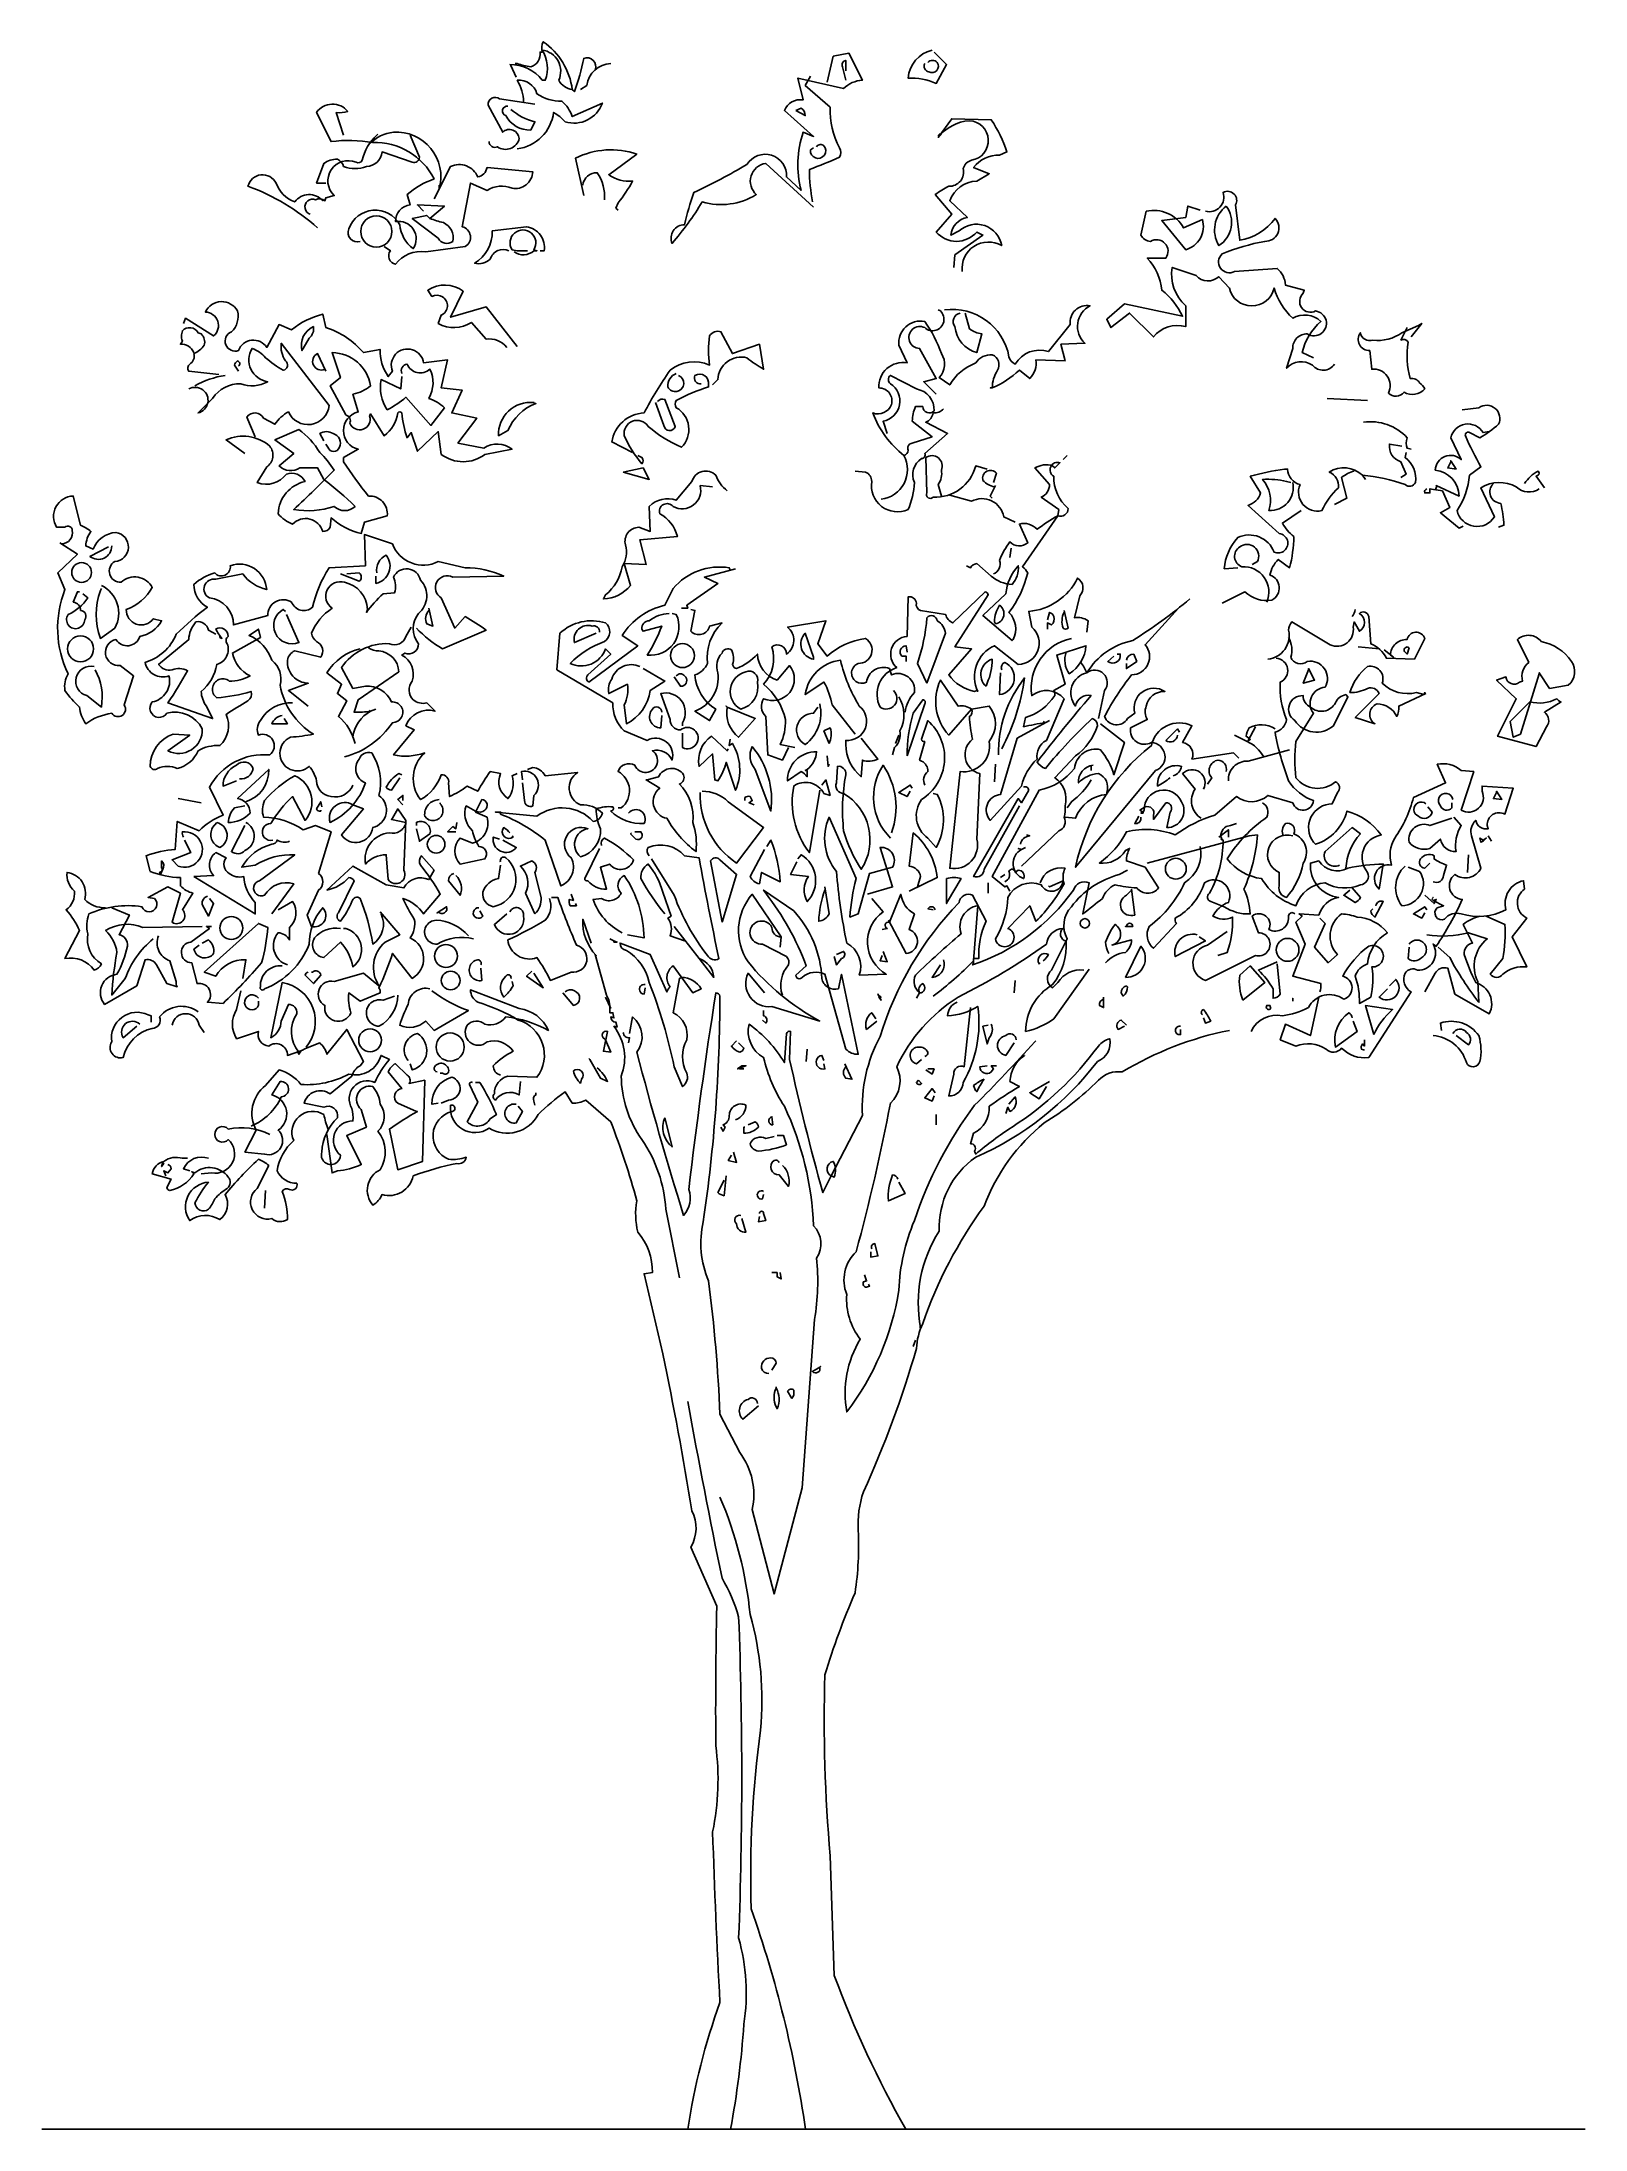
# Model space of a CAD drawing. Header units: metres. Extents: x 0 to 3.34, y 0 to 4.51.
import ezdxf

# ---------------------------------------------------------------- set-up
doc = ezdxf.new("R2010")
doc.units = ezdxf.units.M
doc.layers.add('Ceco.NET 19', color=7, linetype='Continuous')

msp = doc.modelspace()

# ---------------------------------------------------------------- linework, layer by layer
at = {"layer": 'Ceco.NET 19'}
msp.add_line((0, 0), (3.3379, 0), dxfattribs=at)
for points in [[(1.026, 4.4381), (1.0147, 4.4629), (1.0125, 4.4651, -0.240921), (1.0822, 4.4314), (1.0889, 4.4314, 0.236053), (1.0822, 4.4966, -0.5), (1.1182, 4.4314, 0.236053), (1.1474, 4.4112, 0.211075), (1.0844, 4.5146, 0.162277), (1.0822, 4.4921), (1.0777, 4.4921, -0.383194), (1.0575, 4.4606, -0.056625), (1.0282, 4.4674), (1.0237, 4.4674)], [(1.1969, 4.4539, 0.651581), (1.1721, 4.4786, -0.045349), (1.1519, 4.4067), (1.1474, 4.4112)], [(1.669, 4.1571), (1.5656, 4.2515, 0.636124), (1.5453, 4.1841, -0.212875), (1.4284, 4.1683, -0.040161), (1.3632, 4.0784, -0.538727), (1.3902, 4.1189, -0.038391), (1.4105, 4.1886, 0.023422), (1.5251, 4.2493, -0.778931), (1.6105, 4.2223), (1.642, 4.1931, -0.14267), (1.6465, 4.319), (1.669, 4.31), (1.6061, 4.3662, -0.349304), (1.6465, 4.3887), (1.6353, 4.4359), (1.7342, 4.4134, -0.186783), (1.7747, 4.4314), (1.7454, 4.4898), (1.7117, 4.4831), (1.6982, 4.4269)], [(1.7387, 4.4516), (1.7387, 4.4741, 0.535172), (1.732, 4.4606), (1.7387, 4.4314)], [(1.9253, 4.4966, 0.315994), (1.8736, 4.4359, -0.114075), (1.9343, 4.4246), (1.9568, 4.4651), (1.9298, 4.4921)], [(1.9163, 4.4696, -0.449051), (1.9366, 4.4696, -0.780762), (1.9186, 4.4494, -0.5), (1.9096, 4.4674)], [(1.0417, 4.3842, 0.143021), (1.0282, 4.4314, -0.358047), (1.071, 4.4022, 0.172546), (1.1249, 4.3864, -0.123093), (1.1474, 4.3527), (1.2126, 4.3819, -0.40274), (1.1317, 4.3415, 0.082748), (1.1069, 4.3617, -0.343094), (1.0282, 4.283)], [(1.1654, 4.4112), (1.1789, 4.4202, -0.365204), (1.2306, 4.4674)], [(1.6668, 4.1683, -0.04158), (1.66, 4.238, 0.012192), (1.7252, 4.265, 0.248367), (1.7252, 4.2853, -0.13884), (1.705, 4.3729), (1.651, 4.4202), (1.6623, 4.4404)], [(0.6528, 4.3122), (0.637, 4.3617, 0.123093), (0.6618, 4.3639, 0.499542), (0.5943, 4.3617), (0.6258, 4.2987, -0.074951), (0.7157, 4.2965, -0.294968), (0.8484, 4.2178, 0.096375), (0.7899, 4.1841), (0.7967, 4.1616, 0.398468), (0.7652, 4.1256, -0.659393), (0.8034, 4.0672, -0.217575), (0.7742, 4.1189, 0.649521), (0.664, 4.1099, 0.661377), (0.6887, 4.0829)], [(0.9675, 4.2987, 0.566177), (0.9855, 4.2875, 0.534058), (1.0327, 4.3055, 0.630219), (0.9968, 4.319), (0.9653, 4.3774, -0.679398), (0.99, 4.3909), (1.0665, 4.3797)], [(1.008, 4.3752, 0.926025), (1.0035, 4.355, 0.286789), (1.0575, 4.3235), (1.0665, 4.3415, -0.120178), (1.0147, 4.3684)], [(1.6308, 4.3662), (1.651, 4.355, 0.276978), (1.642, 4.3707), (1.6308, 4.3662)], [(1.9905, 4.0177, -0.61586), (2.0759, 4.0739, 0.591492), (1.9838, 4.1054), (1.9658, 4.0964, -0.334061), (2.0018, 4.1346), (1.9635, 4.1706, -0.300079), (2.022, 4.2133), (2.049, 4.229), (2.0152, 4.2425, -0.24559), (2.0714, 4.2695), (2.0872, 4.2763, 0.064346), (2.0535, 4.346), (1.968, 4.3482), (1.9388, 4.3077, -0.216293), (2.0062, 4.3437, -0.89946), (2.0107, 4.2583, 0.265564), (1.9928, 4.2403, -0.5), (1.9613, 4.2021, 0.034439), (1.9321, 4.1841), (1.968, 4.1414), (1.9343, 4.1031, 0.461777), (2.022, 4.1031), (2.0355, 4.0964), (1.9748, 4.0537), (1.9725, 4.0267)], [(0.5808, 4.1414, -1.044418), (0.5921, 4.1728, -0.323349), (0.6123, 4.1706), (0.6146, 4.1773), (0.6325, 4.1818, -0.840088), (0.6798, 4.2538, 0.4142), (0.6932, 4.2583, -0.154678), (0.7247, 4.3122), (0.727, 4.3145)], [(0.7967, 4.3122), (0.8169, 4.265, -0.489075), (0.8012, 4.2538), (0.736, 4.2763, -0.380188), (0.7022, 4.2448, -0.181808), (0.6528, 4.2448, 0.224854), (0.6393, 4.2605, 0.162277), (0.6101, 4.2515), (0.5943, 4.2088), (0.6146, 4.2088)], [(0.7157, 4.3032), (0.7157, 4.2965), (0.7157, 4.3032), (0.709, 4.2942, -0.162277), (0.7607, 4.319, -0.516235), (0.8596, 4.1976), (0.8596, 4.2043)], [(1.6757, 4.2875, -0.442368), (1.6915, 4.2898, -1.516525), (1.6623, 4.2808), (1.669, 4.2853)], [(0.7405, 4.0717), (0.7539, 4.0627, 0.54657), (0.7652, 4.0334, -0.272095), (0.8304, 4.0604), (0.9158, 4.0717, 0.677032), (0.9091, 4.1144), (0.9271, 4.2088), (0.963, 4.1931, -0.248367), (1.017, 4.1976, 0.452606), (1.062, 4.2335), (0.963, 4.2425, -0.333328), (0.9428, 4.2223, 0.430618), (0.8843, 4.2448), (0.8484, 4.1751)], [(1.1721, 4.1818), (1.1541, 4.2628, -0.198578), (1.2868, 4.2718), (1.2261, 4.2268, 0.173447), (1.2778, 4.2133, -0.044205), (1.2463, 4.1661), (1.2418, 4.1549), (1.2463, 4.1504)], [(0.5966, 4.1121, 0.094757), (0.4459, 4.2021, -0.699951), (0.5066, 4.2088, 0.222214), (0.5471, 4.1683, -0.480621), (0.6078, 4.1706), (0.6101, 4.1728)], [(1.1699, 4.2043, -0.388977), (1.2014, 4.2313, -0.162277), (1.2171, 4.1728)], [(2.7504, 3.8311), (2.7257, 3.8423, -0.157089), (2.7662, 3.9098, 0.333328), (2.7055, 3.9165, -0.128128), (2.665, 3.9817, -0.797302), (2.5683, 3.9817), (2.5458, 4.0065, -0.408356), (2.4964, 4.0087), (2.4447, 4.0267, 0.259506), (2.4739, 3.9435), (2.4739, 3.8985, 0.302765), (2.4042, 3.8761), (2.3525, 3.9278), (2.312, 3.8963), (2.303, 3.9143), (2.3412, 3.948), (2.4671, 3.921, 0.117401), (2.4222, 3.9772, 0.173203), (2.3907, 4.0469), (2.4312, 4.0469, 0.806671), (2.3975, 4.0829, -0.276978), (2.3772, 4.0964), (2.3885, 4.1481, -0.330963), (2.4694, 4.1121), (2.5099, 4.1301, -0.419418), (2.4739, 4.0649), (2.4222, 4.1279), (2.4739, 4.1346), (2.4784, 4.1593), (2.5054, 4.1504)], [(2.5166, 4.1481, 0.600372), (2.5548, 4.1886, -0.753342), (2.5818, 4.1616), (2.5908, 4.0852, 0.194229), (2.6672, 4.1324, -0.678314), (2.6448, 4.0829, 0.051498), (2.5526, 4.0559, 0.881622), (2.5796, 4.0177), (2.6717, 4.0245, -0.201935), (2.6897, 3.9885), (2.7302, 3.9772), (2.728, 3.9705, 0.881622), (2.7549, 3.9323, -1.244614), (2.7369, 3.8828, 0.436066), (2.7055, 3.8513), (2.692, 3.8086, -0.359619), (2.7482, 3.8154, 0.522507), (2.7954, 3.8176)], [(2.5616, 4.1593, -0.434998), (2.5458, 4.0739, -0.383423), (2.5616, 4.1593)], [(0.8394, 4.1324, 0.021729), (0.8686, 4.1234, -0.356949), (0.8888, 4.0829, -0.482147), (0.8574, 4.0897), (0.8012, 4.1324), (0.8326, 4.1391), (0.8394, 4.1324)], [(1.0103, 4.0627, 0.453766), (0.9698, 4.0447, -0.265564), (0.9361, 4.0357, 0.264557), (0.9743, 4.1054), (1.0485, 4.1144, -0.415939), (1.0867, 4.0627), (1.0777, 4.0627)], [(1.0215, 4.0604, 0.366302), (1.0642, 4.0627), (1.071, 4.0627), (1.0642, 4.0649, 1.810471), (1.017, 4.0649, 0.099014), (1.0462, 4.0627), (1.0507, 4.0627)], [(1.0282, 3.8558), (0.9608, 3.9413), (0.8843, 3.9188), (0.9113, 3.975, 0.323273), (0.8349, 3.9772), (0.8439, 3.9637, -1.034378), (0.8641, 3.9233), (0.8574, 3.9053, 0.280991), (0.9293, 3.9075), (0.9608, 3.8716, -0.26123), (1.0058, 3.8536)], [(0.4392, 3.6243), (0.3987, 3.6535, -0.294098), (0.4931, 3.64, -0.441696), (0.4864, 3.595), (0.4662, 3.5613, 0.332855), (0.5291, 3.5793, -0.375732), (0.5696, 3.5636, 0.339447), (0.5111, 3.4939, 0.128281), (0.5426, 3.4714, -0.578079), (0.6078, 3.4556, 0.276978), (0.6235, 3.4646), (0.6258, 3.4849, 0.124008), (0.691, 3.4511), (0.6977, 3.4759), (0.7472, 3.4894, 0.463104), (0.7067, 3.5321, -0.025284), (0.6528, 3.6063), (0.6528, 3.6153), (0.6843, 3.6332, -0.779266), (0.6843, 3.7142), (0.673, 3.7524, 0.118973), (0.7112, 3.7704, 0.363647), (0.628, 3.8423), (0.646, 3.7884), (0.6235, 3.7704), (0.6573, 3.7074, -0.5), (0.6663, 3.6895, 0.970154), (0.709, 3.7052), (0.7112, 3.7097), (0.7405, 3.6625, 0.208466), (0.7697, 3.7119, -0.5), (0.7787, 3.7119, 0.056854), (0.7899, 3.658), (0.7989, 3.6692), (0.8124, 3.6288), (0.8574, 3.6715), (0.8641, 3.622, 0.333328), (0.9585, 3.622), (1.017, 3.6332, 0.334427), (0.9563, 3.6355), (0.9001, 3.6467), (0.9406, 3.7007), (0.8866, 3.7119), (0.9091, 3.7614), (0.8641, 3.7659), (0.8776, 3.8266), (0.8259, 3.8199, 1.125015), (0.7584, 3.8019), (0.7495, 3.7906, -0.162277), (0.7315, 3.8491), (0.6955, 3.8423, 0.14122), (0.6146, 3.8963), (0.6078, 3.9255, 0.106674), (0.5404, 3.8918), (0.5134, 3.903), (0.4864, 3.8536, 0.62291), (0.4257, 3.8468, -0.972748), (0.41, 3.8873, 0.276978), (0.4234, 3.9323, 0.613373), (0.3538, 3.93, -0.688248), (0.3717, 3.8783), (0.311, 3.9165), (0.3065, 3.9053)], [(1.9523, 3.9345, -0.4021), (2.0917, 3.8333, 0.236053), (2.1052, 3.8176, -0.350769), (2.1771, 3.8446), (2.2243, 3.903, -0.513931), (2.2671, 3.9435, 0.519897), (2.2558, 3.8626), (2.2041, 3.8603), (2.2131, 3.8244), (2.1501, 3.8266, -0.233566), (2.1366, 3.7861), (2.1142, 3.8041, -0.081039), (2.0557, 3.7659), (2.0512, 3.7659), (2.0557, 3.7659, -0.147995), (2.067, 3.8041, 0.442368), (2.0557, 3.8378, 0.265564), (2.0197, 3.8199, 0.169403), (1.9635, 3.7726), (1.941, 3.7884, 0.349014), (1.9455, 3.8401, 0.066803), (1.9096, 3.9098, 0.501038), (1.8534, 3.8581), (1.8714, 3.8199, 0.492294), (1.8106, 3.7659, -0.5), (1.8376, 3.7299, -0.4142), (1.7972, 3.7119, 0.138321), (1.8646, 3.6198, -0.529709), (1.8151, 3.5253)], [(1.9388, 3.9345), (1.9433, 3.9323, -1.00415), (1.9096, 3.8963, 1.247116), (1.8983, 3.8513), (1.9343, 3.7861), (1.9073, 3.7794), (1.9343, 3.7524)], [(1.986, 3.9278, 0.54657), (1.9748, 3.8985, 0.310577), (2.022, 3.8423), (2.0332, 3.8828, -0.131805), (2.0062, 3.894), (1.9973, 3.9278)], [(0.329, 3.8423, 0.326447), (0.2998, 3.8603), (0.3043, 3.8671, -0.099014), (0.302, 3.8806), (0.3043, 3.8896, -0.522827), (0.338, 3.8851), (0.3448, 3.8828, -0.276978), (0.3515, 3.8581, -0.123093), (0.329, 3.8401, -0.350769), (0.32, 3.8176, 0.4142), (0.3178, 3.8019), (0.383, 3.7951)], [(0.5651, 3.8513), (0.5628, 3.8468, -0.369919), (0.5876, 3.8985, -0.265564), (0.5786, 3.8738), (0.5651, 3.8513)], [(1.2778, 3.6265), (1.2328, 3.649, -0.357925), (1.3025, 3.7119, -0.02861), (1.3587, 3.8041, -0.284912), (1.4442, 3.8154, -0.072906), (1.4442, 3.8783, -0.350769), (1.4689, 3.8873), (1.4936, 3.8401), (1.5521, 3.8603), (1.5611, 3.8064, -0.042465), (1.5251, 3.8311, 0.482147), (1.4622, 3.7839), (1.4509, 3.7726)], [(2.9528, 3.8963), (2.9393, 3.8693, -0.4142), (2.955, 3.8648, 0.112411), (2.9595, 3.7861, -0.302765), (2.9798, 3.7771, -0.099014), (2.991, 3.7636, -0.357651), (2.946, 3.7569, -0.463791), (2.9123, 3.7547, 0.593826), (2.8763, 3.8064), (2.8718, 3.8468, -0.62767), (2.8516, 3.8851, 0.457672), (2.8786, 3.8693, 0.184982), (2.9415, 3.8851), (2.9775, 3.9008), (2.9843, 3.9053), (2.9618, 3.8761)], [(0.4617, 3.6602), (0.4437, 3.7029, -0.563461), (0.4797, 3.7007), (0.5044, 3.6872, -0.132751), (0.5336, 3.7142, 0.770752), (0.6213, 3.7277), (0.5179, 3.8626, 0.176163), (0.5269, 3.8244, -0.659393), (0.5224, 3.8041, -0.051254), (0.4842, 3.8311, 0.123093), (0.4549, 3.8513, 0.535172), (0.4886, 3.7794, -0.225418), (0.4302, 3.7749, 0.260452), (0.3695, 3.7434), (0.338, 3.7119, 1.152542), (0.3178, 3.7636)], [(0.6123, 3.8064, -1), (0.5966, 3.8401), (0.6146, 3.8019)], [(0.3965, 3.7929, 0.093063), (0.3313, 3.7704)], [(0.4257, 3.8131, 0.618027), (0.4234, 3.8244, 0.162277), (0.4167, 3.8154), (0.4257, 3.8019)], [(0.7787, 3.7974, -0.480621), (0.7899, 3.8176, 0.516449), (0.8394, 3.8064, -0.249695), (0.8371, 3.7434, -0.105927), (0.8709, 3.7232), (0.8416, 3.685), (0.7877, 3.7457, -0.054871), (0.7472, 3.7187, -0.192581), (0.7337, 3.7839), (0.7764, 3.7636), (0.7787, 3.7906)], [(1.4262, 3.7749, -0.618027), (1.4127, 3.7929, -0.649872), (1.4419, 3.7726), (1.4419, 3.7681, 0.048447), (1.3722, 3.7389, 0.291199), (1.3722, 3.7232, -0.493149), (1.3835, 3.6377, -0.073044), (1.3115, 3.6827, 0.819794), (1.2598, 3.6625, 0.07692), (1.298, 3.6018, 0.333328), (1.298, 3.6153), (1.289, 3.6198)], [(1.3722, 3.7974, 0.326447), (1.3542, 3.7681, 1.475342), (1.3767, 3.7929)], [(1.8646, 3.6198, 0.333328), (1.8736, 3.631, -0.5), (1.8826, 3.6467), (1.9253, 3.6602), (1.8826, 3.694, -0.099014), (1.8893, 3.7254), (1.9051, 3.7254, 0.663971), (1.9298, 3.7164, 0.376755), (1.8916, 3.7636), (1.8354, 3.7929, 0.5), (1.8354, 3.7749, -0.682281), (1.8196, 3.694), (1.8286, 3.667)], [(1.0665, 3.7322), (1.0687, 3.7322, 0.20787), (1.008, 3.6737), (0.9878, 3.6625, -0.455139), (1.0642, 3.7344), (1.0665, 3.7322)], [(1.3318, 3.7367, -0.302765), (1.3475, 3.7412), (1.37, 3.6827, -0.816528), (1.3452, 3.685), (1.3273, 3.7344)], [(1.95, 3.7209, -0.243835), (1.9276, 3.7119, -0.263626), (1.9118, 3.6917), (1.959, 3.667), (1.9096, 3.6243, -0.535172), (1.9028, 3.613, 0.371796), (1.8871, 3.5613, -0.090164), (1.8736, 3.5028, -0.594772), (1.7949, 3.5636, 0.312363), (1.7814, 3.5838), (1.7589, 3.586)], [(3.2383, 3.5478, -0.369919), (3.1889, 3.5523, 0.264481), (3.1124, 3.5501), (3.1416, 3.4871, -0.666656), (3.0607, 3.5006, 0.123093), (3.0877, 3.577), (3.1124, 3.595, -0.027252), (3.0787, 3.6625, -0.720749), (3.0877, 3.6692), (3.1102, 3.658, 0.03653), (3.1506, 3.6872, 0.769547), (3.1079, 3.7232), (3.0719, 3.7187)], [(0.6101, 3.568, -0.033035), (0.6775, 3.5096, -0.399994), (0.6325, 3.5096, -0.122452), (0.5449, 3.5028, 0.012192), (0.6325, 3.5883, 0.056335), (0.6011, 3.6265, 0.100357), (0.5561, 3.676), (0.5044, 3.6535), (0.5449, 3.6243), (0.5134, 3.5973, 0.349121), (0.5583, 3.5928), (0.5966, 3.5928), (0.6101, 3.568)], [(0.6101, 3.6512), (0.6011, 3.667, -0.309357), (0.6303, 3.667, -0.468369), (0.6438, 3.6377, -0.763794), (0.619, 3.6377), (0.6146, 3.6445)], [(2.8584, 3.6917, -0.247742), (2.9528, 3.658, 0.207977), (2.9528, 3.6355), (2.9618, 3.6332)], [(3.1304, 3.6715), (3.1169, 3.6692, 0.686798), (3.0472, 3.658), (3.0697, 3.6108, 0.648468), (3.0135, 3.5883, -0.37442), (3.0652, 3.5321), (3.0157, 3.5546, -0.236053), (3.0135, 3.5456), (3.0022, 3.5478), (3.0022, 3.5388), (2.991, 3.5388, -0.4142), (2.9955, 3.5478)], [(2.0445, 3.5905), (2.0197, 3.5973, -0.35936), (1.9276, 3.5298, -0.872879), (1.9141, 3.5388), (1.9118, 3.6153, -0.762802), (1.9455, 3.5883, -0.205246), (1.9388, 3.5568), (1.9455, 3.5321)], [(2.5863, 3.3769), (2.5571, 3.3747, -0.159866), (2.5863, 3.4421, -0.443787), (2.665, 3.4107, 1.153), (2.6762, 3.4511), (2.6088, 3.5118, 0.251633), (2.6358, 3.5388), (2.6133, 3.5748, -0.035156), (2.6875, 3.5905), (2.6942, 3.5905, 0.326782), (2.7212, 3.5568, 0.618027), (2.7684, 3.5006, -0.102722), (2.8044, 3.5501, 0.333328), (2.7842, 3.5838, -0.346832), (2.8561, 3.577, -0.064789), (2.9483, 3.5568, 0.5), (2.9708, 3.5613, 0.287735), (2.9483, 3.6153), (2.9505, 3.6265)], [(2.9415, 3.64), (2.9146, 3.6445, 0.37204), (2.9393, 3.6063), (2.9505, 3.5793), (2.9393, 3.5725)], [(1.4824, 3.5433, -0.140045), (1.4577, 3.577, 0.57489), (1.406, 3.5636), (1.3722, 3.5231, 0.29335), (1.3138, 3.5096), (1.316, 3.4556), (1.2913, 3.4646, 0.477875), (1.2621, 3.4264, -0.21463), (1.2553, 3.3792, -0.178345), (1.2193, 3.3185), (1.2148, 3.3095, 0.217789), (1.2733, 3.3387), (1.2598, 3.3859), (1.307, 3.3837), (1.2935, 3.4376), (1.3745, 3.4444, 0.213028), (1.3363, 3.4939, -0.817993), (1.3655, 3.5096, 0.658905), (1.4239, 3.5546), (1.4509, 3.5523)], [(2.058, 3.3635, 0.4142), (2.0714, 3.3927, -0.085083), (2.0939, 3.4331, 0.409286), (2.1322, 3.4309), (2.1142, 3.4714, -0.286789), (2.1524, 3.4601, -0.035156), (2.1974, 3.4894), (2.1996, 3.5028), (2.1614, 3.5298, 0.308105), (2.1794, 3.5568), (2.1479, 3.5928, -0.220123), (2.1861, 3.5973), (2.1906, 3.5928), (2.2019, 3.604, 0.907883), (2.1884, 3.5748, 0.222046), (2.2198, 3.5051, -0.523941), (2.1974, 3.4894), (2.1209, 3.3792, -0.099014), (2.1322, 3.3657, -0.106323), (2.0917, 3.2803, -0.326889), (2.1007, 3.2218), (2.0984, 3.2196), (2.0355, 3.2735), (2.0849, 3.3207, -0.165176), (2.1119, 3.3814, -0.200851), (2.0984, 3.341, -0.173203), (2.0535, 3.359), (2.022, 3.3859, 0.236053), (2.0085, 3.3769), (1.9995, 3.3814)], [(2.0602, 3.5523, -0.178345), (2.0355, 3.5658, -0.817993), (2.0647, 3.5815), (2.058, 3.5613)], [(2.7055, 3.5613, -0.489075), (2.6538, 3.5006, 0.257034), (2.6403, 3.568, -0.076462), (2.692, 3.5636), (2.701, 3.5613)], [(2.8381, 3.586, 0.092926), (2.8111, 3.5725), (2.8224, 3.5276), (2.7954, 3.5141)], [(3.2068, 3.5591, -0.132751), (3.2361, 3.586, -0.5), (3.2361, 3.577), (3.2316, 3.5748), (3.2496, 3.5501)], [(0.0435, 3.4287, 0.475967), (0.066, 3.4579, 0.663971), (0.0502, 3.4646), (0.0322, 3.4646, -0.578598), (0.0682, 3.5321), (0.084, 3.4691, -0.062256), (0.1064, 3.4556, 0.15036), (0.0952, 3.4242), (0.1109, 3.4174, -0.28447), (0.1604, 3.4534, -0.892212), (0.1581, 3.3904, 0.789642), (0.1716, 3.3455, -0.497391), (0.2391, 3.3342, -0.176483), (0.1829, 3.287, 0.748825), (0.2413, 3.2668), (0.2593, 3.2623, -0.225281), (0.2121, 3.2286, -0.647598), (0.1604, 3.2218, 0.955292), (0.1694, 3.1656), (0.1986, 3.1431), (0.1784, 3.0802, -1), (0.1514, 3.0622, 0.125122), (0.0952, 3.0397, -0.137939), (0.0817, 3.0757, -0.062256), (0.0502, 3.1116, -0.18132), (0.057, 3.1476, -0.210037), (0.0502, 3.3297), (0.0345, 3.3657), (0.0772, 3.4062), (0.039, 3.4309)], [(1.9635, 3.5343), (2.0107, 3.5208, -0.510468), (2.0804, 3.4871), (2.1052, 3.4759)], [(3.1394, 3.5591, 0.656815), (3.1551, 3.5163, -0.053406), (3.1619, 3.4691), (3.1506, 3.4646)], [(2.5526, 3.3005), (2.602, 3.3252, 0.25), (2.6605, 3.3072, 0.663467), (2.656, 3.3612, -0.148178), (2.674, 3.3949), (2.6987, 3.3769, 0.057068), (2.7077, 3.4444, -0.099014), (2.683, 3.4736), (2.7235, 3.5006)], [(0.8102, 3.2465, 0.068298), (0.8664, 3.2016), (0.9608, 3.242, 0.035156), (0.9158, 3.2713), (0.8933, 3.2465), (0.8641, 3.3117, -0.984375), (0.8888, 3.3567), (0.999, 3.359, 0.108856), (0.9158, 3.3769), (0.8574, 3.3904, -0.448303), (0.7584, 3.4287), (0.6977, 3.4489), (0.7, 3.3814), (0.6213, 3.3769, 0.080551), (0.5853, 3.2915, -0.524551), (0.5404, 3.3027, 0.59317), (0.4886, 3.2735), (0.4145, 3.2533, 0.390503), (0.3627, 3.3117, -0.868866), (0.3762, 3.3522), (0.4347, 3.3635, 0.173203), (0.4864, 3.3297, 0.499069), (0.4077, 3.3814, -0.72995), (0.374, 3.3657, 0.115616), (0.329, 3.341, 0.276978), (0.3582, 3.2915, 0.033035), (0.2908, 3.2331, -0.228363), (0.2233, 3.1723, 0.456192), (0.2751, 3.1431, -0.433426), (0.2391, 3.0869, 1.078903), (0.2706, 3.0622, -0.36409), (0.347, 3.0285, -0.580322), (0.2728, 2.9812), (0.32, 3.015), (0.2841, 3.0172, 0.321106), (0.2346, 2.9475, 0.566177), (0.2503, 2.943, -0.211075), (0.293, 2.943, 0.243835), (0.338, 2.9812, -0.145935), (0.3852, 2.9925, 0.321701), (0.3987, 3.0599, -0.013153), (0.4459, 3.0892, 0.333328), (0.4527, 3.1094, -0.053406), (0.3785, 3.0959, -1.029831), (0.4055, 3.1319, 0.141342), (0.4504, 3.1431, -0.23027), (0.4122, 3.1926), (0.4729, 3.2263), (0.4684, 3.2443), (0.4482, 3.2308, -0.215332), (0.4976, 3.1768, -0.302765), (0.5156, 3.1229, 0.214661), (0.5876, 3.0172, -0.032745), (0.5381, 3.0105, 1.185196), (0.5786, 2.9475, -0.115112), (0.5943, 2.916, 0.379791), (0.6258, 2.8823, 0.362045), (0.673, 2.907)], [(0.1514, 3.4242, -0.637756), (0.1042, 3.4017), (0.1447, 3.4219)], [(0.7247, 3.3657, -0.350769), (0.745, 3.4039, -0.561172), (0.7225, 3.3432), (0.7225, 3.359)], [(2.6493, 3.3027, 0.559616), (2.5953, 3.3792, -0.630219), (2.5908, 3.4219, -0.808411), (2.629, 3.3904), (2.6178, 3.3837)], [(0.5763, 3.0779), (0.5336, 3.1116), (0.5763, 3.1274, -0.43013), (0.5314, 3.1768, -0.263626), (0.5471, 3.1971), (0.6033, 3.1836, 0.489075), (0.5943, 3.2173, -0.178345), (0.5831, 3.2353, -0.14975), (0.628, 3.2893, -0.856918), (0.655, 3.3455, -0.338852), (0.7045, 3.287), (0.7022, 3.2803, -0.055374), (0.7382, 3.3207), (0.7629, 3.323, 0.195877), (0.7607, 3.3567, -0.724503), (0.8191, 3.35, -0.43483), (0.8147, 3.278, 0.345184), (0.8147, 3.2128, -0.544022), (0.7854, 3.1926), (0.7787, 3.1881, -0.362045), (0.8012, 3.1319, 0.396576), (0.8034, 3.0914, 0.236053), (0.8326, 3.0847), (0.8506, 3.0667, 0.401123), (0.7877, 3.0352), (0.8057, 3.0262), (0.7607, 2.9722, 0.137604), (0.8281, 2.9767, 0.396027), (0.8191, 2.8756, 0.180374), (0.8641, 2.9295, -0.463791), (0.8799, 2.9115), (0.8821, 2.8823, 0.051575), (0.9203, 2.9048), (0.9428, 2.8936, -0.023788), (0.9698, 2.9363), (0.9923, 2.9318, 0.368179), (1.008, 2.8778, 0.264557), (1.017, 2.9273), (1.0282, 2.9318)], [(0.646, 3.3635), (0.6865, 3.3477, 0.5), (0.6865, 3.3657), (0.6595, 3.3635)], [(1.4891, 3.3724), (1.4869, 3.3769, 0.262833), (1.3655, 3.332), (1.3475, 3.296, 0.194489), (1.2553, 3.2308), (1.289, 3.2083), (1.1834, 3.1296, -0.535172), (1.1811, 3.1454), (1.2306, 3.1903), (1.2193, 3.2016, -0.445358), (1.1429, 3.1701, -0.112671), (1.2171, 3.2173, 0.498764), (1.2193, 3.2578, 0.269211), (1.1204, 3.2353), (1.1137, 3.1566), (1.2351, 3.0847, 0.212448), (1.2598, 3.024), (1.3093, 3.0037, -0.669449), (1.3632, 2.961, 0.362045), (1.3205, 2.9812, -1.319412), (1.2823, 2.9498, 0.480621), (1.2463, 2.9363, -0.538818), (1.2531, 2.8576), (1.2463, 2.8576)], [(1.8421, 3.1116, -0.931778), (1.8129, 3.0757, -0.45929), (1.8489, 3.1611, -0.660172), (1.8714, 3.2286), (1.8736, 3.314, -0.442368), (1.8916, 3.3005, 0.4142), (1.9006, 3.2848), (1.9545, 3.2758, 0.219635), (1.9703, 3.2578), (2.04, 3.3252, -0.333328), (2.0467, 3.3185), (1.9748, 3.2061), (2.0107, 3.2016), (1.9613, 3.1454, 0.188675), (2.0175, 3.1094), (2.022, 3.1116), (2.0242, 3.1094, -0.420059), (2.0602, 3.2083), (2.1119, 3.1679, 0.685608), (2.1411, 3.2488), (2.1344, 3.2825, 0.263565), (2.2401, 3.3545, -0.49028), (2.2446, 3.3162), (2.2333, 3.269, -0.205246), (2.2626, 3.2623), (2.2603, 3.2375)], [(0.0817, 3.3252), (0.0772, 3.3252), (0.0682, 3.3027, -0.38205), (0.084, 3.2848, -0.618027), (0.0929, 3.2645, -1.341293), (0.057, 3.2758, 0.132751), (0.0997, 3.3117), (0.0885, 3.3207)], [(0.1289, 3.3387, -0.432632), (0.1581, 3.2465), (0.1267, 3.2241, -0.173904), (0.1267, 3.3275), (0.1289, 3.332)], [(2.0625, 3.2555, 0.659393), (2.0714, 3.296, 0.139038), (2.0602, 3.26), (2.0625, 3.2555)], [(2.4829, 3.3095, -0.032425), (2.3592, 3.2196, 0.210526), (2.2603, 3.1499, 0.557053), (2.2356, 3.0779, -0.431534), (2.2693, 3.1004, 0.015289), (2.1524, 2.9565, 0.162277), (2.1704, 2.943, -0.030579), (2.2715, 3.0509, -0.355026), (2.2828, 3.0352, -0.161758), (2.2356, 2.97), (2.1906, 2.9228, -0.32045), (2.2131, 2.8621, -0.099014), (2.2108, 2.8374, -0.46698), (2.1996, 2.8081), (2.1187, 2.7317)], [(0.3852, 3.2308), (0.3852, 3.2263), (0.3897, 3.2241, -0.051575), (0.3762, 3.2443, -0.580322), (0.4032, 3.2286, 0.442368), (0.401, 3.2128, -0.445358), (0.3785, 3.1679, -0.177689), (0.3448, 3.1094, 0.15036), (0.356, 3.0779), (0.3695, 3.0509), (0.2728, 3.0847, 0.019806), (0.3155, 3.1544, 0.195877), (0.2818, 3.1566, -0.32045), (0.2526, 3.1679), (0.3178, 3.2218, -0.171616), (0.3335, 3.26, -0.427887), (0.3605, 3.242), (0.3762, 3.2331)], [(0.5269, 3.2825), (0.5224, 3.287, 0.940445), (0.5561, 3.2151), (0.5291, 3.2758)], [(0.8371, 3.2848, 0.292984), (0.8326, 3.2555), (0.8461, 3.251), (0.8371, 3.2893)], [(1.2059, 3.2375, 0.541687), (1.1901, 3.251, 0.576218), (1.1519, 3.2151), (1.1991, 3.2353)], [(1.3565, 3.278, 0.162277), (1.3138, 3.2623, 0.463791), (1.298, 3.2443), (1.3003, 3.2398), (1.3408, 3.251, -0.058853), (1.3093, 3.1881, 0.588898), (1.3722, 3.2758), (1.3632, 3.278)], [(1.615, 2.988), (1.6016, 2.961), (1.5701, 2.9722), (1.5656, 3.0554, -0.355026), (1.5611, 3.0937, 0.788391), (1.6173, 3.1656), (1.5903, 3.1341, -0.312881), (1.5476, 3.1903, -0.116058), (1.5026, 3.1589, -0.265564), (1.4936, 3.1679, 0.226822), (1.4914, 3.1993, 0.49527), (1.4712, 3.1926, 0.295303), (1.4622, 3.1499, -0.346893), (1.4127, 3.0667), (1.4442, 3.0464), (1.4577, 3.0712, -0.244461), (1.4127, 3.1454, 0.215332), (1.4397, 3.1701, -0.236053), (1.4712, 3.2578), (1.4442, 3.251, -0.59729), (1.4037, 3.2398), (1.4127, 3.2848), (1.4037, 3.287)], [(1.8669, 3.0644, -0.149368), (1.8871, 3.1071, 0.589905), (1.8376, 3.1454), (1.8331, 3.1589, 0.490158), (1.7837, 3.1296, -1.060547), (1.7657, 3.1701, 0.776093), (1.7814, 3.2241, 0.142365), (1.6982, 3.1858), (1.678, 3.2128), (1.696, 3.2623), (1.6128, 3.2488, -0.50354), (1.6105, 3.1903, 0.628937), (1.5791, 3.2061, -0.265564), (1.5611, 3.1251, -0.169571), (1.6083, 3.0487, -0.119873), (1.5971, 2.9947), (1.6285, 2.988)], [(1.9141, 3.1274), (1.8938, 3.1701, 0.065445), (1.9141, 3.269, -0.659393), (1.9366, 3.2623, -0.236053), (1.9545, 3.2353), (1.9141, 3.1274)], [(2.1749, 3.2443), (2.1749, 3.2578), (2.1839, 3.2533, 0.302765), (2.1884, 3.2713, 0.265564), (2.1794, 3.2803), (2.1749, 3.2645)], [(2.2108, 3.2803, 0.195877), (2.2086, 3.2465, 0.4142), (2.2198, 3.2465), (2.2108, 3.2848)], [(2.4582, 3.2893), (2.3862, 3.2106, -0.63649), (2.357, 3.1454, 0.04776), (2.2985, 3.0554, 0.639832), (2.348, 3.0509), (2.3637, 3.0622, -0.689148), (2.4289, 3.1094, 0.369919), (2.3885, 3.0779, 0.225418), (2.3907, 3.0487), (2.3547, 3.0307, 0.638885), (2.3997, 2.9992, -0.813461), (2.4087, 2.9385), (2.2356, 2.7294, -0.173706), (2.3997, 2.9925, -0.490295), (2.4874, 3.0352), (2.4671, 2.9992, -0.489075), (2.4874, 2.9633), (2.5773, 2.9767), (2.5886, 2.9655)], [(2.6515, 3.1791, 0.444092), (2.6965, 3.242, -0.197815), (2.7032, 3.26), (2.7864, 3.2106, 0.607483), (2.8359, 3.2488), (2.8381, 3.26), (2.8494, 3.2398, 0.589737), (2.8494, 3.278, -0.60791), (2.8696, 3.2713), (2.8741, 3.2128, -0.177399), (2.9078, 3.1813), (2.9685, 3.1791), (2.991, 3.2241, 0.765594), (2.9528, 3.2218, 0.420074), (2.9168, 3.1881), (2.9236, 3.1836), (2.9033, 3.1993)], [(2.8404, 3.287, -0.173203), (2.8336, 3.2713)], [(0.655, 2.9678, 0.179703), (0.7584, 3.0419, 1.048752), (0.7562, 3.0869, 0.319077), (0.7, 3.1206), (0.673, 3.1161), (0.6483, 3.1611, -0.261322), (0.7517, 3.2128, 0.45993), (0.7877, 3.2286), (0.7989, 3.2488)], [(1.669, 3.1836), (1.669, 3.1791, -0.602081), (1.651, 3.2353), (1.669, 3.1836)], [(1.8714, 3.1948), (1.8691, 3.2083, 0.663971), (1.8601, 3.1858), (1.8691, 3.1858), (1.8691, 3.1746)], [(2.1794, 3.0464), (2.1097, 3.0082), (2.0737, 2.8868, 0.621735), (2.0512, 2.8306), (2.1187, 2.9048, -0.145264), (2.1524, 2.9633, -0.318115), (2.1726, 3.0037), (2.2108, 3.0937, 0.4142), (2.1411, 3.1004, -0.3983), (2.2266, 3.2241)], [(2.2153, 3.1948, 0.240036), (2.2221, 3.1476, 0.2379), (2.2581, 3.2083), (2.1951, 3.1881), (2.2131, 3.1251), (2.1884, 3.1116, -0.236053), (2.1906, 3.1004, -0.178345), (2.1277, 3.0532), (2.1232, 3.033, -0.026764), (2.1704, 3.0419), (2.1659, 3.0442)], [(2.6965, 3.2263, -0.203796), (2.701, 3.1836, 0.5), (2.7369, 3.1746, -0.634598), (2.7752, 3.1184, 0.605972), (2.7504, 3.0622), (2.7122, 3.0015, 0.057175), (2.7122, 2.9228, 0.421936), (2.7976, 2.9138, -0.582718), (2.8021, 2.8913), (2.7909, 2.8666, 0.620148), (2.7504, 2.7834), (2.7549, 2.7789, 0.257812), (2.8224, 2.8508, -0.173203), (2.8966, 2.7991, 0.587067), (2.8673, 2.7182, -0.514618), (2.8516, 2.6912, -0.232178), (2.7752, 2.6957, 0.29216), (2.7122, 2.6462, -0.185837), (2.638, 2.7047, -0.198715), (2.5638, 2.7474, -0.106171), (2.6493, 2.8374, 0.37854), (2.6403, 2.8688)], [(2.9573, 3.2038, 1), (2.9483, 3.1948), (2.9528, 3.1903), (2.9573, 3.2038)], [(3.2383, 3.1476), (3.1978, 3.0172), (3.1821, 3.0105), (3.1754, 3.0442), (3.2181, 3.0869, 0.182709), (3.2765, 3.0937, 0.162277), (3.2855, 3.0869), (3.2496, 3.0644, -0.442368), (3.2541, 3.033), (3.2316, 2.9902), (3.1484, 3.0127), (3.1889, 3.0937), (3.1461, 3.1341), (3.1664, 3.1409, 0.608597), (3.1956, 3.1296), (3.2023, 3.1319, -0.302765), (3.2158, 3.1723), (3.1911, 3.2218, -0.435272), (3.2428, 3.2173, -0.199997), (3.308, 3.1746, -0.39035), (3.3013, 3.1229), (3.2608, 3.1161), (3.2383, 3.1499), (3.2383, 3.1476)], [(0.1132, 3.1634, 0.975662), (0.0974, 3.1004), (0.1289, 3.0757, 0.17128), (0.1154, 3.1566)], [(0.6887, 3.2016, 0.203552), (0.6168, 3.1499), (0.6483, 3.1251), (0.6393, 3.1049), (0.6595, 3.0892), (0.6415, 3.0554, -0.169113), (0.6775, 2.997)], [(0.7067, 3.2038, 0.15036), (0.7292, 3.1971, -0.384125), (0.7719, 3.1521), (0.6843, 3.0914), (0.6753, 3.0644, 0.045349), (0.7112, 3.0667), (0.7225, 3.0712)], [(1.2935, 3.1634, 0.456619), (1.2328, 3.1364, 0.205246), (1.2261, 3.1049), (1.2666, 3.1251, -0.146759), (1.2598, 3.0802), (1.2643, 3.0397, 0.245285), (1.316, 3.1116), (1.3475, 3.1319), (1.3003, 3.1589)], [(2.6695, 3.1813, -0.781662), (2.6785, 3.1296, 0.117264), (2.692, 3.0487, -0.313339), (2.6672, 3.0217, 0.047501), (2.6965, 2.916, 0.169022), (2.7504, 2.8733, -0.818817), (2.7055, 2.8688), (2.6515, 2.8846, -0.366302), (2.5841, 2.8823), (2.5368, 2.8418, 0.087692), (2.4514, 2.7991, 0.152817), (2.3457, 2.8059, -0.122787), (2.2873, 2.7384, 0.295853), (2.3435, 2.7654), (2.3525, 2.7699, 0.119873), (2.3457, 2.7429), (2.3862, 2.7294), (2.4154, 2.6845, -0.477066), (2.3682, 2.6845, -0.0401), (2.321, 2.6912, 0.198517), (2.294, 2.662, -0.006836), (2.2513, 2.6283), (2.2648, 2.6957, 0.45993), (2.2311, 2.68, -0.158264), (2.013, 2.5181), (2.0152, 2.5226), (2.0152, 2.5316), (2.0265, 2.5316, -0.124191), (2.0422, 2.6125), (2.013, 2.6687, 0.514618), (1.9838, 2.653, 0.118927), (1.8129, 2.363, 0.137955), (1.7747, 2.1921), (1.7072, 2.0617, -0.704712), (1.7117, 2.0932, -0.204086), (1.714, 2.0594), (1.7072, 2.0617), (1.6892, 2.0257, -0.014694), (1.6173, 2.3135), (1.6195, 2.3742, 0.4142), (1.6105, 2.3697), (1.6061, 2.3068, 0.101822), (1.5296, 2.3899, 0.33992), (1.5611, 2.318, 0.085938), (1.6061, 2.2123, -0.100525), (1.669, 1.9538, -0.35463), (1.6757, 1.8841, -0.067169), (1.6713, 1.7514), (1.6443, 1.3872), (1.5836, 1.1579), (1.5364, 1.34, 0.219635), (1.5094, 1.4636), (1.4667, 1.5468, 0.021927), (1.4419, 1.8346, -0.158203), (1.4307, 1.9628, 0.03566), (1.4667, 2.4506, 0.4142), (1.4577, 2.4574, 0.009659), (1.3992, 2.0325, -0.276978), (1.388, 1.9763, -0.010941), (1.2868, 2.3292, 0.406937), (1.2778, 2.4057), (1.2711, 2.3697)], [(1.7724, 3.0082), (1.8084, 2.9633, -0.204086), (1.7747, 2.961), (1.7724, 2.925, -0.226822), (1.7387, 2.9947), (1.7387, 3.0037, 0.749039), (1.7679, 3.0779, -0.077942), (1.7275, 3.1768, 0.34404), (1.651, 3.1026), (1.6915, 3.1296, -0.080353), (1.7095, 3.0802), (1.7589, 3.0172)], [(2.0422, 3.1206, -0.592255), (2.0557, 3.1791, -0.099731), (2.0445, 3.1274), (2.0422, 3.1206)], [(2.0759, 3.1566, -0.4142), (2.0827, 3.1723, -0.738571), (2.0714, 3.1026), (2.0737, 3.1499)], [(2.2468, 3.1723, -0.062256), (2.2603, 3.1499, -0.882339), (2.2985, 3.1116), (2.285, 3.0509)], [(2.3255, 3.1903), (2.3323, 3.1903, -0.707504), (2.3053, 3.1746), (2.3188, 3.1858)], [(2.3457, 3.1768, -0.380188), (2.3615, 3.1903), (2.3682, 3.1746), (2.3457, 3.1589), (2.3457, 3.1701)], [(2.9933, 3.1049), (2.9348, 3.0779, -0.162277), (2.9303, 3.0554, 0.291199), (2.8876, 3.0824, 0.630219), (2.8831, 3.0397), (2.8404, 3.0532), (2.8921, 3.1049, 0.4142), (2.8673, 3.1161, -0.124695), (2.8291, 3.1071, -0.156006), (2.8673, 3.1634, -0.597885), (2.8988, 3.1274, 0.261948), (2.973, 3.1071), (2.9888, 3.1026), (2.991, 3.1071), (2.9933, 3.1049)], [(1.3722, 3.1431, -0.5), (1.3902, 3.1431, -0.582718), (1.3857, 3.1206), (1.3812, 3.1206), (1.3677, 3.1409)], [(1.5229, 3.1521, -0.630219), (1.5476, 3.1296, -0.40654), (1.5116, 3.0712, -0.689621), (1.5229, 3.1521)], [(2.0107, 3.0712), (2.049, 3.0779, -0.352936), (2.049, 3.0015, -0.5103), (1.986, 2.9363), (1.9635, 2.7272, 0.554825), (2.022, 2.7901), (2.0287, 2.9318, -0.628204), (2.013, 3.006, -0.044617), (2.0062, 3.0554, 0.4142), (2.0107, 3.0712, 0.205246), (1.9815, 3.0779), (1.9433, 3.1341, 0.298126), (1.9613, 3.015), (2.0107, 3.0712)], [(2.0692, 2.9722, -0.174072), (2.1254, 3.1386, -0.088486), (2.0759, 2.9857)], [(0.1379, 2.6417, -0.206955), (0.0929, 2.6597, 0.457672), (0.0547, 2.7182, 0.243301), (0.0705, 2.6777, -0.282349), (0.0525, 2.6373, -0.081024), (0.0817, 2.5923), (0.0502, 2.5316, -0.303375), (0.1132, 2.5069, 0.224854), (0.1289, 2.5203, -0.311218), (0.0997, 2.5855, -0.155243), (0.1019, 2.6283, -0.142853), (0.2166, 2.644, 1.280762), (0.2436, 2.662), (0.2301, 2.6642), (0.2728, 2.6867), (0.2998, 2.6732), (0.2818, 2.6103, 0.904984), (0.3043, 2.6373), (0.3268, 2.6732, -0.135742), (0.2998, 2.689), (0.2998, 2.7069, -0.08728), (0.2346, 2.7204), (0.2256, 2.7542, -0.068298), (0.2886, 2.7677), (0.293, 2.8284), (0.3403, 2.8081, -0.111496), (0.392, 2.8418), (0.3627, 2.9026, -0.299683), (0.4931, 2.9722, 0.876053), (0.4684, 3.015, -0.268112), (0.4729, 3.0464, -0.290573), (0.5426, 3.0847)], [(1.3408, 3.0644, 0.741867), (1.3205, 3.0712, 0.6409), (1.3385, 3.0307), (1.3408, 3.0577)], [(1.3857, 3.0195), (1.3857, 2.988, 1.877945), (1.3812, 3.0262, -0.4142), (1.3587, 3.0487), (1.3385, 3.1049, -0.674286), (1.3857, 3.0419), (1.3857, 3.0352)], [(1.4824, 3.0757), (1.5431, 3.0509), (1.5071, 3.0105, -0.284134), (1.4824, 3.0757), (1.4801, 3.0779), (1.4824, 3.0757)], [(1.6825, 3.0824, -0.297256), (1.651, 2.9947, -0.782791), (1.669, 3.0622), (1.678, 3.0757)], [(1.8534, 3.0982, -0.272202), (1.8556, 3.024, -0.236053), (1.8444, 2.988), (1.8399, 2.9722)], [(1.8714, 2.97, -0.079437), (1.8848, 3.0622), (1.9051, 3.0914, -0.618027), (1.9096, 3.0824), (1.8714, 2.97)], [(2.7437, 3.0757, -0.319077), (2.728, 3.1004, 0.777725), (2.71, 3.0464, 0.455246), (2.7932, 3.0352), (2.8246, 3.0982), (2.8201, 3.1026, 0.25296), (2.7976, 3.0847, -0.489075), (2.7437, 3.0757)], [(0.5201, 3.0577, 0.25296), (0.4976, 3.0397), (0.5314, 3.0397), (0.5246, 3.0509)], [(0.709, 3.0689), (0.7112, 3.0667, 0.247803), (0.673, 3.0105)], [(1.7027, 2.997), (1.6915, 3.024), (1.705, 3.0307, -0.195877), (1.7027, 2.997)], [(1.9096, 2.907, -0.35614), (1.9163, 2.9363, 0.302765), (1.9028, 2.9588), (1.8983, 2.961), (1.9096, 3.0015, -0.618027), (1.9028, 3.006), (1.9163, 3.0464, -0.499023), (1.9028, 2.8756, 0.420273), (1.9163, 2.7924), (1.9343, 2.7721, 0.254562), (1.9366, 2.8868), (1.9276, 2.8891)], [(2.2895, 3.0397), (2.3412, 2.9992), (2.3188, 2.9295, 0.096893), (2.2895, 2.9835, 0.449585), (2.2333, 2.943, -0.175735), (2.1569, 2.8958), (2.0557, 2.7092), (2.0827, 2.6867), (2.0872, 2.689), (2.0939, 2.6777)], [(2.4604, 3.0217), (2.4559, 3.0285), (2.4312, 3.0037, 0.630219), (2.4559, 3.015)], [(2.6672, 3.0285, 0.278625), (2.611, 3.0307, 0.07106), (2.6043, 3.0127), (2.6133, 3.006), (2.611, 3.0037), (2.6088, 3.0037), (2.6245, 3.033)], [(1.4891, 3.006), (1.4869, 2.9925), (1.4936, 2.997, -0.242218), (1.5004, 2.8958), (1.4801, 2.9565, -0.092926), (1.4622, 2.916), (1.4554, 2.9183), (1.4509, 2.9745), (1.4217, 2.9475, -0.309006), (1.4487, 3.0127), (1.4824, 2.9812), (1.4846, 2.9857)], [(1.5364, 2.9902, 0.305054), (1.5431, 2.9408), (1.5768, 2.8508, 0.208984), (1.5364, 2.9902)], [(2.5661, 2.916, -0.447098), (2.6088, 2.9588), (2.6987, 2.9835)], [(2.6425, 2.9678, 0.159607), (2.6065, 3.0015), (2.5796, 3.015)], [(0.4279, 2.9205, 0.403595), (0.4572, 2.943, 0.566177), (0.4212, 2.9498, 0.2939), (0.392, 2.9048), (0.4212, 2.916)], [(0.4414, 2.8711, 0.335266), (0.4909, 2.9408), (0.4234, 2.8778, -0.380188), (0.4504, 2.8463, -0.218826), (0.4032, 2.8261, -0.173203), (0.4167, 2.8576), (0.4392, 2.8621)], [(0.673, 2.8643), (0.6955, 2.8553), (0.6483, 2.7991, 0.693726), (0.7157, 2.8149, 0.640244), (0.7292, 2.8846, 0.209961), (0.7135, 2.9767, 0.4142), (0.6865, 2.9633, 0.502121), (0.7, 2.9115, -0.199463), (0.6235, 2.8261, -0.690872), (0.673, 2.8643)], [(1.2688, 2.8463, -0.923187), (1.3025, 2.8239, -0.205933), (1.2306, 2.8508, 0.618027), (1.2351, 2.8598, 0.123093), (1.1991, 2.8553, 0.111496), (1.2081, 2.8126, -0.361099), (1.1654, 2.7519, -0.656662), (1.1811, 2.8126, 0.887543), (1.1452, 2.7497, -0.427811), (1.1227, 2.689), (1.0889, 2.7879, 0.077148), (0.9923, 2.8441), (0.9923, 2.8486), (0.981, 2.8486), (1.071, 2.8396, -0.386002), (1.1924, 2.8284, 0.310577), (1.2126, 2.8463, 0.21463), (1.1654, 2.8643, -0.608597), (1.1586, 2.934), (1.0889, 2.9273, 0.236053), (1.062, 2.9453), (1.0507, 2.9408)], [(1.0395, 2.9183), (1.0372, 2.9363, -0.775711), (1.0642, 2.8846), (1.062, 2.8621, -0.566177), (1.044, 2.8733), (1.0395, 2.9115)], [(1.3093, 2.9183), (1.307, 2.9183), (1.3363, 2.9003, 0.643906), (1.352, 2.8351, 0.101837), (1.4149, 2.7632, 0.105927), (1.4082, 2.8261, 0.22554), (1.379, 2.9093, 0.4142), (1.388, 2.9295, 0.580322), (1.334, 2.925), (1.3093, 2.9183)], [(1.6555, 2.9408), (1.651, 2.9385), (1.6555, 2.9385), (1.6555, 2.925, 0.099014), (1.642, 2.9363), (1.6128, 2.916, -0.428558), (1.6757, 2.979, -0.211655), (1.6555, 2.9408)], [(1.7342, 2.8891, -0.523941), (1.7185, 2.9115), (1.7207, 2.9475, -0.5), (1.7387, 2.9295, 0.072708), (1.7342, 2.8081, 0.077194), (1.7724, 2.7249, 0.423996), (1.7342, 2.8891)], [(1.8354, 2.7924, -0.356445), (1.8196, 2.9498, -0.241074), (1.8376, 2.8036)], [(2.2738, 2.9498, 0.4142), (2.2423, 2.9115, -0.198578), (2.285, 2.9318, -0.4142), (2.303, 2.8913), (2.303, 2.8868, 0.297668), (2.2356, 2.8351), (2.2131, 2.8374)], [(2.4469, 2.9273, 0.291199), (2.4649, 2.9475, 0.528915), (2.4132, 2.9048, 0.039932), (2.4402, 2.9228)], [(2.5076, 2.8351, -0.424515), (2.4941, 2.8981), (2.4671, 2.9318, -0.880783), (2.5121, 2.8981)], [(2.5616, 2.9363, 0.45993), (2.5436, 2.961, 0.578781), (2.5301, 2.9228), (2.5211, 2.9093)], [(2.7639, 2.4596, 0.123093), (2.7662, 2.4776), (2.7055, 2.4934), (2.7324, 2.5631), (2.7122, 2.6103), (2.7257, 2.6238), (2.719, 2.6283), (2.7617, 2.626, -0.276978), (2.8044, 2.6642, -0.407166), (2.7437, 2.7384), (2.7617, 2.7429, 0.386765), (2.8246, 2.7272, -0.051407), (2.9011, 2.7362), (2.8921, 2.6822, -0.775711), (2.9191, 2.7339, -0.210693), (2.9258, 2.7924, 0.09433), (2.9663, 2.8801), (3.036, 2.9115), (3.018, 2.952, -0.236053), (3.0697, 2.9385), (3.0967, 2.9363), (3.0697, 2.8531, 0.739182), (3.1147, 2.8936), (3.1147, 2.9048), (3.1821, 2.9003), (3.1641, 2.8441, 0.593628), (3.1259, 2.8194), (3.1281, 2.8126, -0.427887), (3.1012, 2.8306, 0.302765), (3.0922, 2.7969), (3.1124, 2.7272, -0.464859), (3.0562, 2.7137, 0.698227), (3.0719, 2.6597, -0.045349), (3.0157, 2.5586), (3.009, 2.5631, -0.599991), (2.9753, 2.5069, 0.395447), (2.9483, 2.5001, 0.406204), (2.9618, 2.4596), (2.8696, 2.318, -0.242004), (2.8111, 2.3382, -0.463791), (2.7774, 2.336, 0.242371), (2.7122, 2.3427), (2.6785, 2.3562), (2.6897, 2.3899), (2.7437, 2.3652), (2.7617, 2.4484)], [(0.4999, 2.7879, -1.144211), (0.4954, 2.8239, -0.070038), (0.5426, 2.8823), (0.5696, 2.8306, 0.501633), (0.5471, 2.9273, 0.085571), (0.4819, 2.8733, 0.186783), (0.4797, 2.8374, -0.14386), (0.5651, 2.8104), (0.5921, 2.8194), (0.6258, 2.8059), (0.5988, 2.7159, -0.506302), (0.5988, 2.68), (0.5741, 2.626), (0.5831, 2.6013, 0.762985), (0.6078, 2.6417, 0.185364), (0.5786, 2.5631, -0.20929), (0.4819, 2.4664, -1), (0.4729, 2.4709, -0.463791), (0.5201, 2.5158)], [(0.7787, 2.9295), (0.7719, 2.9318, 0.132751), (0.745, 2.9026, 0.236053), (0.7562, 2.8958), (0.7742, 2.9228)], [(1.4284, 2.8936, -0.195694), (1.4846, 2.8711), (1.5611, 2.8149), (1.5026, 2.7384, -0.258652), (1.4239, 2.8913)], [(1.6825, 2.8958), (1.66, 2.7609, -0.216599), (1.6263, 2.9048, -0.447189), (1.6915, 2.8891), (1.705, 2.8846), (1.696, 2.9183), (1.687, 2.907)], [(2.1232, 2.9026, -0.535172), (2.1344, 2.8958), (2.1187, 2.8688), (2.1119, 2.8778), (2.0152, 2.7092, 0.523941), (2.0377, 2.7249), (2.1142, 2.8621)], [(2.2693, 2.9183, -0.109482), (2.2266, 2.8711), (2.2176, 2.8576)], [(2.3862, 2.8598, -0.632065), (2.4042, 2.8418), (2.4042, 2.8329), (2.4312, 2.8688, -0.680847), (2.4402, 2.8486), (2.4334, 2.8149, 0.580322), (2.4649, 2.8711, 0.820084), (2.384, 2.8531), (2.3817, 2.8486), (2.375, 2.8531), (2.3862, 2.8598)], [(0.6056, 2.8598), (0.6033, 2.8711), (0.5943, 2.8553, 0.4142), (0.6033, 2.8508), (0.6033, 2.8531)], [(0.7584, 2.8351), (0.7562, 2.8329), (0.7877, 2.8261, -0.422256), (0.7517, 2.8036, 0.445663), (0.7, 2.7362, -0.209656), (0.745, 2.7564), (0.7495, 2.7025, 0.945984), (0.7832, 2.7227), (0.7877, 2.8306), (0.7697, 2.8553), (0.7584, 2.8351)], [(0.8596, 2.8756, 0.437042), (0.8281, 2.8396, 1.073196), (0.8619, 2.8666), (0.8619, 2.8688)], [(0.9383, 2.8508, 0.323349), (0.9585, 2.8531, 0.697281), (0.9518, 2.8756), (0.9383, 2.8486), (0.963, 2.8374, -0.421158), (0.9316, 2.7811), (0.9046, 2.7924, 0.400543), (0.9046, 2.7362), (0.9585, 2.7474, 0.60791), (0.9451, 2.7744, -0.092926), (0.9316, 2.8081, -0.257919), (0.9158, 2.8553), (0.9181, 2.8621), (0.9383, 2.8508)], [(1.5206, 2.8733), (1.5206, 2.8801, -0.236053), (1.5319, 2.8823), (1.5364, 2.8733), (1.5296, 2.8688), (1.5409, 2.8643)], [(2.9933, 2.8666, 1.182175), (2.9775, 2.8396, 0.588394), (3.0067, 2.8486), (2.9977, 2.8598)], [(3.0517, 2.8756, 1.387421), (3.0247, 2.8621, 0.544022), (3.0495, 2.8576), (3.0495, 2.8688)], [(0.3065, 2.7946, -0.236053), (0.3043, 2.8059, -1.2724), (0.2953, 2.7317), (0.2818, 2.7452), (0.3223, 2.7609), (0.3088, 2.7879)], [(0.3785, 2.8261, -0.701004), (0.3852, 2.7721, -0.468369), (0.3695, 2.8149), (0.3785, 2.8261)], [(0.4414, 2.8261, -0.632828), (0.4392, 2.7654, -0.388977), (0.41, 2.7632), (0.4392, 2.8194)], [(0.8102, 2.8194), (0.8102, 2.8261, -0.669312), (0.8394, 2.8014), (0.8169, 2.7856), (0.8102, 2.8126)], [(1.0125, 2.8036, 0.099014), (0.999, 2.8149, 0.895035), (1.0192, 2.7946), (1.017, 2.7969)], [(1.2823, 2.8059), (1.2958, 2.8059, -0.236053), (1.298, 2.7946, -0.4142), (1.2845, 2.7901), (1.2733, 2.8014), (1.2756, 2.8036)], [(1.7859, 2.671), (1.8399, 2.6867), (1.8129, 2.7721, -0.618027), (1.8399, 2.7294), (1.7904, 2.7159), (1.7657, 2.6283), (1.7477, 2.6215, -0.048447), (1.7612, 2.7047), (1.7027, 2.8374, 0.283707), (1.7185, 2.7204, 0.030441), (1.7409, 2.5653, -0.369919), (1.7679, 2.4956), (1.8264, 2.4979, -0.550293), (1.8196, 2.6328), (1.7949, 2.662)], [(1.8758, 2.6777), (1.9366, 2.7069, 0.194931), (1.8848, 2.8036), (1.8758, 2.7317, -0.335129), (1.9006, 2.7092), (1.8938, 2.6867), (1.8961, 2.6912)], [(2.1164, 2.7789, -0.368179), (2.1366, 2.7969), (2.1299, 2.7991)], [(2.3727, 2.8396), (2.3637, 2.8239, 0.45993), (2.3772, 2.8351), (2.3772, 2.8374)], [(2.3907, 2.7384), (2.611, 2.7969), (2.629, 2.7991, -0.09053), (2.5998, 2.6822, -0.098373), (2.6133, 2.6283, -0.158417), (2.5571, 2.644), (2.5279, 2.6552, -0.618027), (2.5256, 2.6732, 0.124496), (2.5548, 2.7879), (2.5503, 2.7901), (2.5526, 2.7879, -0.4142), (2.5616, 2.8171), (2.5706, 2.8194), (2.5841, 2.8239)], [(2.6852, 2.7969, -0.32518), (2.6897, 2.8239, -0.660995), (2.7077, 2.8014, -0.484589), (2.728, 2.7384, -0.136536), (2.692, 2.6642, -0.447098), (2.6762, 2.689), (2.6762, 2.7182, -0.949951), (2.7055, 2.7969)], [(2.8201, 2.7272, -0.165222), (2.8516, 2.8014), (2.8336, 2.8149), (2.7752, 2.7632, 0.703232), (2.8066, 2.7339)], [(3.054, 2.8374), (3.0697, 2.8194, 0.185669), (3.0585, 2.7632, -0.373596), (3.0247, 2.7901), (3.0022, 2.7699, -0.302765), (2.9573, 2.7834, -0.609818), (3.0022, 2.8194), (3.0495, 2.8351)], [(0.329, 2.7092), (0.3717, 2.7114, -0.451447), (0.3762, 2.7609), (0.3987, 2.7497, 0.461777), (0.4055, 2.7159, 0.236053), (0.4369, 2.7092, 0.176865), (0.4617, 2.653), (0.4617, 2.6283), (0.329, 2.7092)], [(0.4976, 2.6283), (0.5449, 2.6935, 0.345856), (0.4819, 2.6687, -1.086792), (0.4707, 2.7002), (0.5471, 2.7564, 0.147873), (0.4617, 2.7339), (0.4324, 2.7294, -0.205246), (0.4976, 2.7789, 0.343094), (0.5089, 2.7879, 0.248367), (0.5359, 2.7856)], [(0.7337, 2.6283, -0.38205), (0.7157, 2.5631, 0.053894), (0.6887, 2.662, 0.566177), (0.6708, 2.6552, -0.062256), (0.646, 2.6125, -0.535172), (0.6415, 2.6305), (0.6753, 2.7002, 0.236053), (0.664, 2.7069, -0.164429), (0.6168, 2.68), (0.673, 2.7317), (0.745, 2.6912), (0.7832, 2.6845, -0.400864), (0.8371, 2.7025), (0.8484, 2.7227), (0.8214, 2.7542, 0.343094), (0.8191, 2.7339, -0.040558), (0.8619, 2.671), (0.8259, 2.6283, 0.162277), (0.7809, 2.662, 0.038391), (0.8057, 2.617, -0.212204), (0.7967, 2.5765, -0.615097), (0.8012, 2.4889), (0.7584, 2.5428, -0.03656), (0.7292, 2.4686, -0.236053), (0.7315, 2.4574), (0.6887, 2.4394), (0.664, 2.4574, 0.109772), (0.6685, 2.4147, -0.906464), (0.6123, 2.4304, -0.872879), (0.6325, 2.4821), (0.6955, 2.5001), (0.7292, 2.4731, -0.380005), (0.7427, 2.5676), (0.7742, 2.5833), (0.7315, 2.6328)], [(0.99, 2.7901), (0.9765, 2.7946, 0.784103), (1.026, 2.7721), (0.9968, 2.7879)], [(1.2104, 2.7766, -0.4142), (1.2171, 2.7924, -0.068741), (1.28, 2.7452, -0.613083), (1.2283, 2.7362), (1.2081, 2.7294), (1.2216, 2.6822, -0.248093), (1.1811, 2.7002, -0.618027), (1.1744, 2.7047), (1.2059, 2.7699)], [(1.3138, 2.7542, -0.369919), (1.3115, 2.7721, -0.322647), (1.3902, 2.7542), (1.4217, 2.7497, 0.00798), (1.4644, 2.5316, -0.4142), (1.4397, 2.5383, -0.077515), (1.3677, 2.6687), (1.3183, 2.7474)], [(1.5678, 2.7744), (1.5768, 2.7879, -0.071396), (1.5971, 2.698), (1.5566, 2.7182), (1.5521, 2.6935, -0.236053), (1.5319, 2.7092), (1.5633, 2.7677)], [(1.6353, 2.7474), (1.642, 2.7564, -0.480316), (1.6555, 2.6552, -0.290115), (1.6578, 2.7092), (1.6195, 2.7137), (1.633, 2.7407)], [(2.0827, 2.698, 0.4142), (2.0917, 2.7204, -0.819794), (2.1052, 2.7182), (2.1119, 2.7227, -0.566177), (2.1232, 2.7047, -0.644958), (2.1187, 2.7677), (2.1119, 2.7699), (2.1187, 2.7677), (2.1277, 2.7721)], [(2.5054, 2.7744, -0.310577), (2.4716, 2.6957, -0.122925), (2.3952, 2.6013, 0.363174), (2.4042, 2.5541), (2.4537, 2.608, -0.236053), (2.4514, 2.6193, 0.191803), (2.5144, 2.6957, -0.770874), (2.5661, 2.653, 0.162277), (2.5368, 2.6305), (2.5324, 2.6238, 0.265564), (2.5751, 2.6215, -0.095016), (2.5638, 2.5451), (2.5436, 2.5383)], [(3.009, 2.698, 0.535172), (3.0315, 2.7114), (3.0382, 2.7339, -0.069427), (3.0112, 2.7474), (3.0112, 2.7542, 0.38205), (2.982, 2.7474, 0.608597), (2.991, 2.7272), (3.0022, 2.7384)], [(0.2616, 2.7249), (0.2571, 2.7137), (0.2548, 2.7182, 0.618027), (0.2593, 2.7272), (0.2593, 2.7429, -0.369919), (0.2616, 2.7249)], [(0.8911, 2.7159, 0.355026), (0.8799, 2.7002), (0.9046, 2.6687, 0.313034), (0.8956, 2.7114)], [(0.9923, 2.7407, -0.780762), (1.0035, 2.7497, -0.63501), (0.9765, 2.644, -0.403961), (0.954, 2.6755, -0.290024), (0.9878, 2.7047), (0.9923, 2.7339)], [(1.0665, 2.6283), (1.0462, 2.6732, 0.335037), (1.035, 2.7317), (1.0597, 2.7429, -0.5), (1.0665, 2.7182), (1.08, 2.6642, -0.220596), (1.0665, 2.6283)], [(1.2666, 2.5833), (1.3025, 2.5765, 0.145935), (1.2598, 2.7114, 0.523941), (1.2531, 2.6732, -0.45993), (1.2104, 2.662), (1.1924, 2.6597, 0.199142), (1.2553, 2.5878)], [(1.3475, 2.6283, -0.047333), (1.2958, 2.7047, -0.291199), (1.3115, 2.7362, -0.104111), (1.343, 2.6755), (1.361, 2.6238), (1.3542, 2.6193, -0.257767), (1.3587, 2.581), (1.3902, 2.5698), (1.3857, 2.5721)], [(1.4712, 2.6103), (1.4464, 2.7429, -0.561981), (1.4667, 2.7452), (1.5026, 2.7137), (1.4712, 2.6103)], [(2.1591, 2.6957, -0.384506), (2.2131, 2.7272, 0.195877), (2.2108, 2.6935, -0.073074), (2.1501, 2.6125), (2.1366, 2.6462), (2.0894, 2.5968, -1.743393), (2.0625, 2.5743, 0.124786), (2.0894, 2.6642, -0.390579), (2.1614, 2.6912, 0.76149), (2.2086, 2.7002), (2.1794, 2.6867), (2.1771, 2.689)], [(2.2536, 2.5069, 0.295853), (2.1974, 2.4799), (2.1861, 2.4686, -0.531342), (2.1839, 2.5069), (2.2176, 2.5743, -0.321411), (2.2266, 2.644, -0.165146), (2.33, 2.7137), (2.348, 2.7227)], [(2.9483, 2.7317, 0.392609), (2.9415, 2.6462, 0.592926), (2.9798, 2.7204), (2.955, 2.7294)], [(0.3582, 2.6665, 0.38205), (0.347, 2.6485), (0.3605, 2.6238), (0.3717, 2.6507), (0.3627, 2.662)], [(1.1024, 2.6642), (1.1159, 2.6642, 0.014771), (1.1564, 2.5608, -0.94693), (1.1452, 2.5024), (1.1002, 2.4844, 0.033691), (1.071, 2.5338, -0.489075), (1.008, 2.5721, 0.024368), (1.0889, 2.6148, 0.28447), (1.0979, 2.662)], [(1.1452, 2.671), (1.1496, 2.6575), (1.1407, 2.6597, 0.162277), (1.1429, 2.6462), (1.1564, 2.6462), (1.1541, 2.6507)], [(1.5633, 2.4574), (1.5274, 2.5001, 0.598862), (1.5791, 2.4282), (1.6825, 2.3967, -0.099014), (1.5274, 2.5248, -0.340195), (1.5364, 2.671), (1.5993, 2.5788), (1.5971, 2.5563)], [(1.5656, 2.6732, -0.076447), (1.6533, 2.5158), (1.6308, 2.4956, 0.704712), (1.6443, 2.4911, -0.30159), (1.6937, 2.4979), (1.7387, 2.336, 0.21463), (1.7657, 2.3247), (1.7297, 2.4979), (1.723, 2.4664, -0.445358), (1.687, 2.4889, 0.17659), (1.6263, 2.635), (1.5611, 2.68), (1.5656, 2.6732)], [(1.6937, 2.68, 0.077118), (1.6802, 2.6125, 0.267303), (1.7027, 2.6283), (1.6937, 2.6867)], [(1.8309, 2.6148), (1.8691, 2.5428, 0.819794), (1.8758, 2.5945), (1.8871, 2.6283, -0.236053), (1.8579, 2.671), (1.8331, 2.6103, 1), (1.8286, 2.5968), (1.8174, 2.5945)], [(1.959, 2.6552), (1.9568, 2.6507), (1.9568, 2.7047, -0.145767), (1.9883, 2.7047), (1.959, 2.6552)], [(2.357, 2.6822), (2.3637, 2.626, -0.940643), (2.3457, 2.6687), (2.357, 2.68)], [(2.8336, 2.6845), (2.8516, 2.6642, -0.199997), (2.8404, 2.653), (2.8156, 2.6687), (2.8291, 2.68)], [(3.1237, 2.6238), (3.1641, 2.6058, -0.062256), (3.1596, 2.5316), (3.1326, 2.4979, 0.511307), (3.1596, 2.4979, -0.211151), (3.2113, 2.5136), (3.1799, 2.5788), (3.2113, 2.6193, -0.569229), (3.2068, 2.6822), (3.2046, 2.7002, 0.435181), (3.1664, 2.6373, -0.191376), (3.0697, 2.6283, 0.32045), (3.0337, 2.617, -0.867294), (3.018, 2.6417), (3.0315, 2.6462), (3.009, 2.6575), (3.0067, 2.6597), (3.009, 2.6575), (3.0157, 2.6597), (3.0112, 2.6507), (2.991, 2.6687)], [(0.1514, 2.6417), (0.1896, 2.626), (0.1671, 2.5833, -0.4142), (0.1851, 2.5586, -0.077194), (0.1626, 2.4979, 0.59314), (0.1357, 2.4327), (0.2054, 2.4731), (0.2233, 2.5293, -0.333328), (0.2481, 2.5181), (0.2706, 2.4776), (0.293, 2.4709, -0.236053), (0.2908, 2.4821), (0.2773, 2.5271, -0.442368), (0.2526, 2.581)], [(0.5111, 2.6373), (0.5426, 2.6552, -0.359619), (0.5359, 2.599), (0.5359, 2.5721, 0.236053), (0.5111, 2.5878, 0.533035), (0.5314, 2.5181)], [(0.8574, 2.6328), (0.8551, 2.6305), (0.8754, 2.644, -0.854492), (0.8574, 2.6328)], [(0.9451, 2.6417, 1.704361), (0.954, 2.6238), (0.9473, 2.635)], [(1.0125, 2.6328, -0.909286), (1.0417, 2.6238, -0.934128), (0.9788, 2.6058), (1.0058, 2.6283)], [(1.9276, 2.4506, 0.04184), (2.0152, 2.5271), (2.0242, 2.6462, 0.468109), (1.9883, 2.5855, 0.018356), (1.8893, 2.4956, 0.326645), (1.8983, 2.4574, -0.4142), (1.9051, 2.4776, -0.741867), (1.8983, 2.4574), (1.8916, 2.4461)], [(1.9276, 2.6373), (1.9163, 2.6395, -0.489075), (1.9298, 2.6417), (1.9321, 2.6373)], [(2.71, 2.6283, 0.80217), (2.6965, 2.6215, -0.574356), (2.6538, 2.5945, 0.795502), (2.6178, 2.6238), (2.6313, 2.5878, -1.140289), (2.6245, 2.5383), (2.5166, 2.4844, -0.765594), (2.5211, 2.5608), (2.5638, 2.59)], [(2.6155, 2.3742, -0.347153), (2.683, 2.4079, 0.084183), (2.7392, 2.4259, -0.45993), (2.8156, 2.4439, 0.771713), (2.8134, 2.4934, -0.110504), (2.8696, 2.5586, -1.251892), (2.8763, 2.5136, -0.104599), (2.8741, 2.4484), (2.8494, 2.4349, 0.100174), (2.8404, 2.4934, -0.251633), (2.8673, 2.5203, -0.246048), (2.9101, 2.5878, 0.20723), (2.8449, 2.6215, 0.077118), (2.8111, 2.6283, 0.459503), (2.8021, 2.5406), (2.7819, 2.5226), (2.7527, 2.5563), (2.7752, 2.608), (2.7639, 2.6193)], [(2.8853, 2.6462, -0.5), (2.9011, 2.6552), (2.8831, 2.6215, -0.236053), (2.8741, 2.635), (2.8786, 2.6395)], [(3.1102, 2.6238, 0.100235), (3.0742, 2.6058), (3.0944, 2.5653, 0.4142), (3.0764, 2.5406, 0.044708), (3.1012, 2.4799, -0.471497), (3.1304, 2.4124), (3.0562, 2.4551), (3.0405, 2.5113, 0.343094), (3.0135, 2.5001), (2.991, 2.4596)], [(0.2413, 2.5743, 0.137131), (0.1806, 2.4889), (0.1514, 2.4529, -0.032974), (0.1626, 2.5451, 0.170273), (0.1379, 2.5923, -0.248367), (0.2189, 2.599), (0.347, 2.6013)], [(0.4347, 2.4889), (0.4414, 2.5293, 0.282669), (0.3762, 2.4934), (0.3515, 2.5024), (0.4684, 2.608), (0.4886, 2.599, -0.057053), (0.4752, 2.5226, -0.026291), (0.392, 2.4349), (0.3582, 2.4372, 0.738571), (0.3358, 2.4776), (0.3245, 2.5226, -0.953979), (0.3223, 2.5676), (0.3627, 2.5968), (0.356, 2.6013), (0.3672, 2.6013)], [(0.646, 2.5968, 0.261322), (0.5898, 2.5765, 0.537704), (0.6101, 2.5338), (0.646, 2.5676, -0.134644), (0.673, 2.5136, 0.615494), (0.6573, 2.5968), (0.6528, 2.5968)], [(0.9226, 2.581, 0.204559), (0.8529, 2.6148, 1.007538), (0.8551, 2.5631, -0.199997), (0.9338, 2.5743)], [(1.1879, 2.5653), (1.1699, 2.617, 0.203735), (1.1991, 2.5383), (1.1969, 2.5406), (1.2216, 2.4529, -0.146759), (1.2283, 2.4147), (1.2351, 2.4147), (1.2373, 2.4034), (1.2306, 2.4057, 0.4142), (1.2418, 2.3944), (1.2441, 2.3832), (1.2373, 2.3854, -0.265564), (1.2531, 2.2775, 0.153046), (1.298, 2.1404, -0.133911), (1.3497, 1.9897), (1.379, 1.8414)], [(1.3677, 2.6013), (1.4217, 2.5316), (1.4532, 2.4911, 0.315536), (1.4217, 2.5316)], [(1.5993, 2.5788, -0.449051), (1.5791, 2.599, 1.901016), (1.5588, 2.5631), (1.6105, 2.5361, -0.302765), (1.615, 2.5181, 0.271484), (1.6016, 2.4529)], [(2.2648, 2.5091), (2.1884, 2.4012, -0.103516), (2.1277, 2.3742, -0.263885), (2.1861, 2.4754, 0.184021), (2.2153, 2.5698, -0.641693), (2.2086, 2.5968, 0.359894), (2.1726, 2.5631, -0.041519), (1.9815, 2.4484, 0.142288), (1.8489, 2.2978, -0.330444), (1.8354, 2.2191, -0.018387), (1.7612, 1.8976, 0.308121), (1.7409, 1.8054, 0.186462), (1.7702, 1.7087, 0.184647), (1.7409, 1.5513, 0.124985), (1.8534, 1.8144, -0.090317), (1.8871, 1.965, -0.081436), (2.0175, 2.2146, 0.012741), (2.1479, 2.3517), (2.1501, 2.354)], [(2.3075, 2.5428, -0.108093), (2.3008, 2.5676, -0.070297), (2.321, 2.6058, -0.669678), (2.3143, 2.5608), (2.357, 2.5721, -0.21463), (2.3435, 2.5451, 0.18692), (2.3008, 2.5226)], [(2.3457, 2.6013), (2.3592, 2.6013, 1), (2.3457, 2.6013), (2.3435, 2.6013), (2.3457, 2.6013)], [(2.4986, 2.5833, 0.572403), (2.4514, 2.5361), (2.5166, 2.5698), (2.5031, 2.5788)], [(2.9955, 2.5833, 0.105667), (3.0854, 2.5878), (3.1259, 2.5743, 0.355026), (3.1057, 2.4821), (3.1079, 2.4372, -0.043289), (3.045, 2.5338), (3.0202, 2.5563)], [(0.347, 2.5653), (0.3605, 2.5721, -0.282349), (0.3717, 2.5428, -0.636856), (0.329, 2.5518), (0.3403, 2.5608)], [(0.9495, 2.5181, 0.535172), (0.9428, 2.5293, 1), (0.9518, 2.4844), (0.9495, 2.5113)], [(1.3835, 2.4911, -0.262878), (1.4262, 2.4664), (1.4082, 2.4574), (1.3655, 2.5158, 0.441696), (1.3587, 2.4709, 0.062256), (1.352, 2.4596), (1.316, 2.5406), (1.2508, 2.5653, 0.4142), (1.2643, 2.5496, -0.20488), (1.3138, 2.4799, -0.042053), (1.3677, 2.2978), (1.3857, 2.255, 0.350769), (1.3947, 2.2843, -0.250916), (1.3947, 2.3562, 0.347351), (1.3655, 2.4147), (1.379, 2.4889), (1.3835, 2.4911)], [(1.7185, 2.5406), (1.7342, 2.5473, -0.548935), (1.7297, 2.5316), (1.7185, 2.5181), (1.714, 2.5361)], [(1.95, 2.5293, -0.507782), (1.9253, 2.4911), (1.9433, 2.5181)], [(2.1659, 2.5271, 0.099014), (2.1771, 2.5406, 0.777771), (2.1569, 2.5203), (2.1591, 2.5226)], [(2.3435, 2.4911, 0.646576), (2.3772, 2.5586), (2.3435, 2.4911)], [(2.9573, 2.5631, -1.247314), (2.9843, 2.5338, -0.380188), (2.955, 2.5316), (2.9573, 2.5563)], [(0.5763, 2.5024, 0.333328), (0.5696, 2.4956), (0.5876, 2.4776), (0.6033, 2.4956, 0.630219), (0.5853, 2.5024), (0.5831, 2.5024)], [(1.0147, 2.4889, 0.926025), (1.0035, 2.4934, 0.396576), (0.999, 2.4484, 0.099014), (1.0192, 2.4731), (1.017, 2.4821)], [(2.5976, 2.4417, -0.133911), (2.5908, 2.4956), (2.6133, 2.5158), (2.6448, 2.4799), (2.5976, 2.4417)], [(2.6717, 2.5248), (2.6313, 2.5069, -0.069427), (2.6628, 2.4664), (2.6628, 2.4461, 0.276978), (2.6785, 2.4551), (2.6717, 2.5203)], [(2.9146, 2.4731), (2.9281, 2.4866, -0.939438), (2.8921, 2.4484), (2.9101, 2.4664)], [(0.4527, 2.1696, 0.193268), (0.5179, 2.2326, 1), (0.5156, 2.2663), (0.4976, 2.2371, -0.647644), (0.5111, 2.1606, -0.795288), (0.4819, 2.1089), (0.4392, 2.1134), (0.4639, 2.1606, -0.37175), (0.4842, 2.2573), (0.5134, 2.291, -0.154297), (0.5606, 2.2595, 0.143036), (0.664, 2.282, 0.416412), (0.7337, 2.3225), (0.7517, 2.3135, 0.064804), (0.7202, 2.264, 0.7435), (0.6708, 2.2078, -0.07106), (0.673, 2.1808, 0.711472), (0.646, 2.1067, -1.156403), (0.6056, 2.1134, -0.187744), (0.6393, 2.1876, 0.647598), (0.6101, 2.2101), (0.5673, 2.2191, -0.524124), (0.6235, 2.2393), (0.6708, 2.2775, -0.219635), (0.6887, 2.3), (0.6955, 2.309), (0.6595, 2.3787), (0.6168, 2.3247, 0.158417), (0.6011, 2.3495, 0.01886), (0.5583, 2.3315), (0.5314, 2.3225, 0.622437), (0.4909, 2.3427, -0.457672), (0.4684, 2.3742), (0.4212, 2.3585, -0.285706), (0.4212, 2.4214), (0.4302, 2.4619)], [(0.4684, 2.4461, 2.427765), (0.4639, 2.4237, 0.302765), (0.4684, 2.4394)], [(0.5718, 2.3405, 0.578384), (0.5201, 2.4799), (0.4954, 2.3607, 0.269913), (0.5179, 2.3967), (0.5336, 2.4327, -0.455139), (0.5516, 2.4124, 0.328934), (0.5561, 2.3292)], [(0.7697, 2.4529, -0.276978), (0.7292, 2.3854, -1.112411), (0.7382, 2.4417), (0.7629, 2.4506)], [(0.8394, 2.4664, 0.462555), (0.7922, 2.4327, 0.034729), (0.7742, 2.3877, 0.307983), (0.8304, 2.3967), (0.8484, 2.3764), (0.9226, 2.4192, -0.078186), (0.8439, 2.4619)], [(1.035, 2.2663), (1.0327, 2.2371, 0.383194), (0.981, 2.2258, -0.566177), (0.9788, 2.2393, -0.347336), (1.008, 2.2775), (1.071, 2.2753, 0.522125), (1.0305, 2.3989, 0.062256), (0.9428, 2.4372, -0.259125), (0.9271, 2.4641), (1.0327, 2.4237, -0.262924), (1.0957, 2.3764, 0.097885), (1.0035, 2.4057, -0.315216), (0.9585, 2.3899, 0.4142), (0.9203, 2.3877, 0.882782), (0.963, 2.3517, -0.333328), (1.0192, 2.3315, 0.076187), (0.9765, 2.3, 0.369919), (0.9923, 2.2798)], [(1.1317, 2.4596, -0.343094), (1.1519, 2.4619, -0.795502), (1.1496, 2.4304), (1.1272, 2.4574)], [(1.3048, 2.4754, 0.632828), (1.2935, 2.4619, 0.4142), (1.3025, 2.4551), (1.3048, 2.4686)], [(2.2963, 2.4439, 0.386597), (2.2873, 2.4304), (2.2963, 2.4259), (2.2963, 2.4484)], [(2.3457, 2.4731, 0.355026), (2.3345, 2.4574), (2.339, 2.4506, 0.226822), (2.348, 2.4709), (2.3457, 2.4731)], [(0.338, 2.4169, 0.401978), (0.2548, 2.4057, -0.535172), (0.2391, 2.3809, 0.285706), (0.1761, 2.318, -0.700424), (0.1514, 2.3517, -0.60141), (0.2301, 2.4102), (0.2368, 2.4079), (0.2368, 2.3944)], [(0.2121, 2.3899, 0.873947), (0.1761, 2.3607), (0.2054, 2.3854)], [(0.2818, 2.3877, -0.849075), (0.3403, 2.3877), (0.3515, 2.372)], [(1.5611, 2.4192), (1.5611, 2.4079, -0.566177), (1.5656, 2.3922), (1.5588, 2.3989)], [(1.8039, 2.4012), (1.7949, 2.4147, 0.32045), (1.7837, 2.3787), (1.8062, 2.3967)], [(2.0085, 2.4259), (1.995, 2.2978, 0.580322), (1.9725, 2.282), (1.9613, 2.2348, 0.4142), (1.9928, 2.264, 0.166153), (2.0242, 2.4282, -0.124161), (1.959, 2.4079, -0.300507), (1.9793, 2.4372)], [(2.3457, 2.3877), (2.3345, 2.3989, 0.535172), (2.3278, 2.3787), (2.3412, 2.3854)], [(2.5099, 2.4102, -0.580322), (2.5121, 2.4214, -0.062256), (2.5279, 2.3967), (2.5166, 2.3922), (2.5121, 2.4034)], [(2.6583, 2.4237, -1), (2.6493, 2.4304), (2.656, 2.4304), (2.6583, 2.4237)], [(2.8336, 2.4034, 0.236053), (2.8269, 2.4147, 0.300995), (2.7976, 2.3405), (2.8449, 2.3742), (2.8359, 2.3967)], [(2.8808, 2.3675), (2.8628, 2.4304), (2.9213, 2.4214, 0.107346), (2.8808, 2.3675)], [(3.027, 2.3764), (3.0247, 2.3922, -0.333328), (3.1079, 2.3652, -0.121552), (3.1102, 2.309, -0.690201), (3.0809, 2.3068, 0.310577), (3.009, 2.3652)], [(0.7922, 2.3112, -0.563461), (0.8124, 2.3697, -0.649872), (0.8012, 2.291), (0.7967, 2.3045)], [(1.2193, 2.3562), (1.2306, 2.3292), (1.2148, 2.3315), (1.2238, 2.3742, 1), (1.2171, 2.3585), (1.2193, 2.3562)], [(1.2576, 2.372, 0.45993), (1.2711, 2.3607), (1.2688, 2.3495)], [(1.5026, 2.354), (1.4914, 2.3427, 0.162277), (1.5094, 2.3292, 0.265564), (1.5184, 2.3382), (1.5071, 2.3495)], [(2.5683, 2.3764, 0.087677), (2.3367, 2.2865, 0.246613), (2.285, 2.2685, -0.059418), (2.1681, 2.1764, 0.132263), (2.0377, 1.9965, 0.073013), (1.9051, 1.7424, 0.098373), (1.8916, 1.6885, -0.036575), (1.7769, 1.3782, 0.099014), (1.7657, 1.295, -0.049866), (1.7589, 1.1601, 0.029373), (1.6937, 0.9825, 0.029037), (1.705, 0.5913), (1.714, 0.3327, 0.040506), (1.8686, 0)], [(2.1187, 2.3202), (2.1254, 2.3225, 0.233887), (2.0939, 2.2663), (2.1142, 2.255, 0.023468), (2.049, 2.2123, -0.295303), (2.0152, 2.1539), (2.0085, 2.1314, -0.618027), (2.0175, 2.1156), (2.0197, 2.1089, -0.032013), (2.0984, 2.1674, 0.093262), (2.285, 2.3427, -0.158417), (2.3098, 2.3585, -0.362045), (2.2828, 2.309, -0.126785), (2.0197, 2.1022, 0.256363), (1.941, 1.9425, 0.192581), (1.9006, 1.7334), (1.8983, 1.7357)], [(2.0535, 2.3899, -0.292984), (2.049, 2.3607), (2.0445, 2.3472), (2.0355, 2.3854), (2.0467, 2.3877)], [(2.1074, 2.3562, 0.663971), (2.0849, 2.3652, 0.84346), (2.0849, 2.3225), (2.1029, 2.3495)], [(2.4627, 2.3854, 1.25), (2.4627, 2.3675), (2.4627, 2.3787)], [(2.8606, 2.3562), (2.8606, 2.3427), (2.8561, 2.3472, 0.236053), (2.8539, 2.336), (2.8606, 2.3337)], [(3.0517, 2.3697, -0.568253), (3.0809, 2.372, -0.489075), (3.0854, 2.345), (3.0585, 2.3652)], [(0.8102, 2.2011), (0.8124, 2.2011, 0.023788), (0.7517, 2.1629), (0.7697, 2.0752), (0.8236, 2.0932), (0.8281, 2.2685), (0.7944, 2.2618, 0.45993), (0.7899, 2.2798), (0.7652, 2.3045, 0.219635), (0.7495, 2.2865), (0.7787, 2.2505, 0.677032), (0.7697, 2.2191), (0.8102, 2.2011)], [(0.8551, 2.2865, -0.4142), (0.8484, 2.2955, -0.868622), (0.8799, 2.2865, -0.489075), (0.8664, 2.2843), (0.8619, 2.2843)], [(1.2014, 2.2955, -0.089432), (1.2238, 2.2663), (1.2081, 2.273), (1.1856, 2.3135), (1.1834, 2.3157)], [(1.6915, 2.3112), (1.687, 2.3225, 1.044418), (1.6937, 2.2933), (1.6915, 2.3045)], [(1.7387, 2.2978, 0.388977), (1.7387, 2.273), (1.7522, 2.2708), (1.7365, 2.3045)], [(1.9096, 2.3202, 0.4142), (1.9163, 2.3292, 0.302765), (1.8961, 2.3405, 0.867294), (1.8916, 2.3045), (1.9028, 2.3135)], [(0.8574, 2.2191), (0.8439, 2.2168, -0.352295), (0.8866, 2.2753, -0.860382), (0.8799, 2.2258), (0.8641, 2.2191)], [(0.9316, 2.264, 0.618027), (0.9248, 2.2595), (0.9428, 2.2213), (0.9203, 2.1786, 0.492645), (0.9698, 2.1853), (0.9833, 2.1943, 0.039658), (0.9473, 2.264), (0.9383, 2.264)], [(1.1654, 2.2618, -0.135742), (1.1496, 2.2888, -0.947861), (1.1676, 2.2708), (1.1654, 2.2618)], [(1.8961, 2.2685), (1.9028, 2.2618, -0.618027), (1.8916, 2.264), (1.8961, 2.2685)], [(2.0377, 2.2708, 0.062256), (2.0152, 2.2573, 0.133911), (2.022, 2.2438, -0.040466), (2.0377, 2.2708)], [(2.0445, 2.3), (2.0287, 2.2978, 0.630219), (2.0535, 2.2865), (2.058, 2.2933), (2.0535, 2.3), (2.0647, 2.3)], [(1.397, 0, -0.050018), (1.4667, 0.2743, -0.006073), (1.4509, 0.643, 0.083801), (1.4577, 0.8296, -0.007568), (1.4599, 1.1309), (1.4037, 1.259, 0.257843), (1.406, 1.3377, 0.011612), (1.343, 1.6772), (1.3025, 1.8503), (1.3205, 1.8526, 0.190186), (1.289, 1.9403, -0.102509), (1.2868, 2.0077, 0.027542), (1.2306, 2.1786), (1.1766, 2.2258, -0.128769), (1.1474, 2.2191), (1.1317, 2.2438, 0.037994), (1.0732, 2.1943, -0.432571), (0.9675, 2.1651, -0.653381), (0.8843, 2.2146, -1.198212), (0.8866, 2.2011, 0.717178), (0.8799, 2.0977, 0.099014), (0.9181, 2.1022, -0.439896), (0.8978, 2.0887, 0.044022), (0.8034, 2.0617, -0.432632), (0.736, 2.0212, -0.169403), (0.7157, 1.9987, -0.48349), (0.7315, 2.0752, 0.322495), (0.727, 2.1584, 0.382629), (0.7315, 2.2168, 0.171616), (0.7157, 2.255, 0.801453), (0.691, 2.2056), (0.7022, 2.1674), (0.6595, 2.1494), (0.691, 2.0864, -0.092056), (0.6393, 2.0729), (0.628, 2.0684), (0.6168, 2.1516)], [(1.026, 2.2168, 1.222214), (1.026, 2.1764), (1.0395, 2.2011), (1.0305, 2.2123)], [(1.0687, 2.2416), (1.0687, 2.2371, 0.4142), (1.0642, 2.2236), (1.0665, 2.2146)], [(1.5004, 2.1831, 0.310577), (1.5229, 2.2146, 0.566177), (1.4869, 2.1921, -0.312363), (1.4734, 2.1719), (1.4779, 2.1674), (1.4734, 2.1584), (1.4689, 2.1674)], [(2.0849, 2.1966), (2.0894, 2.2101), (2.0939, 2.2011, 0.4142), (2.1052, 2.2326), (2.0917, 2.2168)], [(0.619, 2.1629, -0.038391), (0.6101, 2.1943, 0.746384), (0.5449, 2.1381, 0.174225), (0.5089, 2.0729, 0.297256), (0.5516, 2.046, -0.690201), (0.5359, 2.0325, 0.4142), (0.5201, 2.028, -0.101105), (0.5314, 1.9673, -0.329758), (0.4976, 1.9695, -0.819794), (0.4662, 2.0347), (0.4909, 2.0842, 0.090164), (0.4684, 2.0977, 0.033295), (0.3965, 2.0212, -0.376038), (0.3852, 1.9673, 0.309357), (0.32, 1.965, -0.577087), (0.3605, 2.0482, 0.060913), (0.3313, 2.0032, 0.595963), (0.3605, 1.9897, 0.090164), (0.374, 2.0122, -0.069427), (0.401, 2.0347, 0.449051), (0.4032, 2.0594, 0.431824), (0.3313, 2.0684), (0.3245, 2.0707), (0.329, 2.0662, -0.206619), (0.2773, 2.0302, -0.333328), (0.2706, 2.037), (0.2796, 2.0549), (0.2391, 2.0662, -0.309357), (0.2638, 2.0932, -0.236053), (0.3043, 2.0999), (0.3155, 2.0999)], [(0.4931, 2.1516, 0.172379), (0.4032, 2.1629, 2.599991), (0.4032, 2.1404, -0.757538), (0.3672, 2.0684), (0.3448, 2.0662)], [(1.3475, 2.1876, 0.337173), (1.3632, 2.1246), (1.3475, 2.1876)], [(1.5274, 2.1719), (1.5431, 2.1786, -0.236053), (1.5498, 2.1674, -0.199295), (1.5184, 2.1539), (1.5184, 2.1674), (1.5206, 2.1674)], [(1.5813, 2.1719, -0.867294), (1.5791, 2.1898), (1.5813, 2.1719)], [(1.5903, 2.1494), (1.6038, 2.1494), (1.6105, 2.1291, -0.078461), (1.5498, 2.1156, -0.336868), (1.5319, 2.1314, -0.442368), (1.5656, 2.1426), (1.5836, 2.1471)], [(0.2728, 2.0864, -0.4142), (0.2796, 2.0774), (0.2728, 2.0684), (0.2638, 2.0729), (0.2683, 2.0617)], [(0.3605, 2.0999, 0.386597), (0.3065, 2.0774), (0.32, 2.0729)], [(1.5948, 2.0909, 0.4142), (1.5836, 2.0954, 0.749268), (1.5948, 2.0639), (1.615, 2.0392, 0.276978), (1.6016, 2.0842)], [(1.4801, 2.0617), (1.4757, 2.019, -0.133911), (1.4622, 2.0257), (1.4757, 2.0527)], [(1.8511, 2.0549, 0.343094), (1.8399, 2.0639, 0.112915), (1.8309, 2.0077), (1.8669, 2.0235), (1.8534, 2.0482)], [(1.5611, 2.028, 1.580185), (1.5588, 2.0122), (1.5611, 2.0212)], [(1.5116, 1.9763, 0.804886), (1.5026, 1.9583, 0.455139), (1.5229, 1.9403), (1.5139, 1.9695)], [(1.5521, 1.9807, -1), (1.5611, 1.9807), (1.5656, 1.965), (1.5498, 1.9628), (1.5521, 1.974)], [(1.7949, 1.9043, -0.535172), (1.8017, 1.9155), (1.8084, 1.8886), (1.7927, 1.8863), (1.7927, 1.8976)], [(1.7792, 1.8481), (1.7837, 1.8346), (1.7769, 1.8324, 0.535172), (1.7837, 1.8211), (1.7904, 1.8234), (1.7882, 1.8279)], [(1.5791, 1.6413), (1.5881, 1.657, 0.4142), (1.5768, 1.6682, 0.475433), (1.5566, 1.6458, 0.355026), (1.5723, 1.6345)], [(1.6825, 1.648), (1.6668, 1.639, 0.831802), (1.6825, 1.648), (1.6847, 1.6502), (1.6825, 1.648)], [(1.5476, 1.5693, 0.680847), (1.5274, 1.5783, 0.580322), (1.5161, 1.5356), (1.5498, 1.5648)], [(1.5881, 1.603, 0.222214), (1.5881, 1.5626), (1.5903, 1.5581, 0.249405), (1.5881, 1.603), (1.5881, 1.6053)], [(1.6218, 1.5806), (1.6128, 1.5963, -0.489075), (1.6263, 1.5985), (1.6263, 1.5873), (1.6218, 1.5806)], [(1.397, 1.5738, 0.005661), (1.4712, 1.1916, -0.062256), (1.5071, 1.1084, -0.019409), (1.5071, 0.4137, -0.107346), (1.5184, 0.2271, -0.029232), (1.4895, 0)], [(1.4667, 1.367, -0.076859), (1.5319, 1.1129, -0.093506), (1.5543, 0.8633, 0.040573), (1.5341, 0.4766, -0.048854), (1.6517, 0)]]:
    msp.add_lwpolyline(points, format="xyb", dxfattribs=at)
for points in [[(1.9388, 4.3122), (1.941, 4.31), (1.941, 4.3145), (1.9455, 4.3145)], [(0.5988, 4.1773), (0.5943, 4.1728), (0.5988, 4.1773)], [(0.8394, 4.1324), (0.8709, 4.1593), (0.8124, 4.1616), (0.8259, 4.1481)], [(2.7797, 3.7434), (2.8673, 3.7389)], [(2.2176, 3.6198), (2.2086, 3.6108)], [(1.2576, 3.5838), (1.3003, 3.5928), (1.3138, 3.568), (1.2576, 3.5838)], [(2.8561, 3.577), (2.8628, 3.568)], [(3.0472, 3.6063), (3.0405, 3.5928), (3.0585, 3.5905), (3.0472, 3.6085), (3.0472, 3.6063)], [(2.0625, 3.5546), (2.0512, 3.5321), (2.0557, 3.5276)], [(3.0157, 3.5456), (3.0292, 3.5433), (3.045, 3.5073), (3.0247, 3.4961), (3.0652, 3.4624), (3.0742, 3.4669)], [(2.0962, 3.4197), (2.0939, 3.3994)], [(1.3835, 3.2893), (1.397, 3.2893), (1.3947, 3.296), (1.4622, 3.3432), (1.4329, 3.3567), (1.5004, 3.3747)], [(2.8921, 3.2016), (2.8471, 3.2061)], [(2.7392, 3.1566), (2.728, 3.1274), (2.7527, 3.1341), (2.7392, 3.1589), (2.7392, 3.1566)], [(1.8534, 3.015), (1.8466, 2.997)], [(1.7027, 2.952), (1.7005, 2.9475), (1.6982, 2.97)], [(2.0625, 2.952), (2.0602, 2.9138)], [(2.2693, 2.9498), (2.2693, 2.9385)], [(1.8826, 2.9003), (1.8781, 2.907), (1.8534, 2.8913), (1.8714, 2.8823), (1.8781, 2.8936)], [(3.1461, 2.8913), (3.1394, 2.8778), (3.1574, 2.8756), (3.1461, 2.8936), (3.1461, 2.8913)], [(0.2953, 2.8778), (0.3448, 2.8688)], [(0.7809, 2.8733), (0.7809, 2.8846), (0.7697, 2.8756), (0.7809, 2.8643)], [(2.3817, 2.8486), (2.3772, 2.8463), (2.3817, 2.8463), (2.3817, 2.8486)], [(0.8978, 2.8261), (0.8956, 2.8126), (0.8888, 2.8171), (0.8776, 2.8059), (0.8956, 2.8059)], [(2.5458, 2.7946), (2.5661, 2.8104), (2.5661, 2.7946)], [(3.0854, 2.7564), (3.0832, 2.7182)], [(3.1169, 2.7856), (3.1237, 2.7924), (3.1169, 2.7879), (3.1102, 2.7924), (3.1124, 2.7834), (3.1169, 2.7856)], [(3.1281, 2.7969), (3.1349, 2.7856)], [(2.0827, 2.7137), (2.0737, 2.7069)], [(2.0467, 2.6957), (2.0467, 2.6732)], [(3.0067, 2.662), (3.009, 2.6642), (3.0067, 2.662)], [(0.7337, 2.6283), (0.7382, 2.626), (0.7382, 2.6238)], [(2.9955, 2.6373), (2.991, 2.644), (2.9663, 2.6283), (2.9843, 2.6193), (2.991, 2.6305)], [(1.2373, 2.5698), (1.2283, 2.5743)], [(1.2373, 2.5698), (1.2441, 2.5676), (1.2373, 2.5676), (1.2373, 2.5698)], [(1.8196, 2.5473), (1.8286, 2.5248), (1.8129, 2.5271), (1.8174, 2.5383)], [(1.0597, 2.5046), (1.0485, 2.4934), (1.0844, 2.4686), (1.0642, 2.5001)], [(2.1052, 2.4844), (2.1029, 2.4574)], [(1.2193, 2.4484), (1.2306, 2.4237)], [(1.8106, 2.4484), (1.8151, 2.4417), (1.8084, 2.4551), (1.8151, 2.4484), (1.8129, 2.4461)], [(2.7055, 2.4394), (2.7055, 2.4461), (2.7055, 2.4394)], [(0.5606, 2.3315), (0.5561, 2.3247), (0.5538, 2.3292)], [(1.6555, 2.336), (1.6533, 2.309)], [(1.5139, 2.3), (1.5229, 2.3), (1.5049, 2.2933), (1.5139, 2.3)], [(1.5139, 2.3), (1.5139, 2.2955), (1.5094, 2.2933), (1.5184, 2.2933)], [(1.9163, 2.2933), (1.9298, 2.2933), (1.9253, 2.282), (1.9118, 2.291)], [(2.1794, 2.2663), (2.1366, 2.2416), (2.1569, 2.2281), (2.1726, 2.255)], [(1.9321, 2.2416), (1.9253, 2.2505), (1.9096, 2.2303), (1.9253, 2.2236), (1.9298, 2.2348)], [(1.9343, 2.1943), (1.9343, 2.1719)], [(0.2616, 2.0909), (0.2593, 2.0819), (0.2638, 2.0887), (0.2616, 2.0909)], [(1.4959, 2.1134), (1.5026, 2.0909), (1.4846, 2.0954), (1.4914, 2.1067)], [(0.4842, 2.0302), (0.4819, 1.992)], [(1.5971, 1.8526), (1.5993, 1.8391), (1.5903, 1.8436), (1.5903, 1.8526), (1.5791, 1.8526)], [(1.8893, 1.7065), (1.8848, 1.693)]]:
    msp.add_lwpolyline(points, dxfattribs=at)
for centre, radius in [((0.7236, 4.1043), 0.0337), ((0.0862, 3.3668), 0.0214), ((0.084, 3.2016), 0.0281), ((1.3857, 3.187), 0.0259), ((0.8529, 2.7789), 0.0191), ((2.4525, 2.7261), 0.0225), ((0.41, 2.5979), 0.0247), ((2.2558, 2.608), 0.0101), ((2.6942, 2.5507), 0.0247), ((0.8742, 2.5372), 0.0247), ((0.8843, 2.4844), 0.0202), ((0.7101, 2.3551), 0.0247), ((0.8832, 2.3405), 0.0304)]:
    msp.add_circle(centre, radius, dxfattribs=at)

doc.saveas('drawing.dxf')
